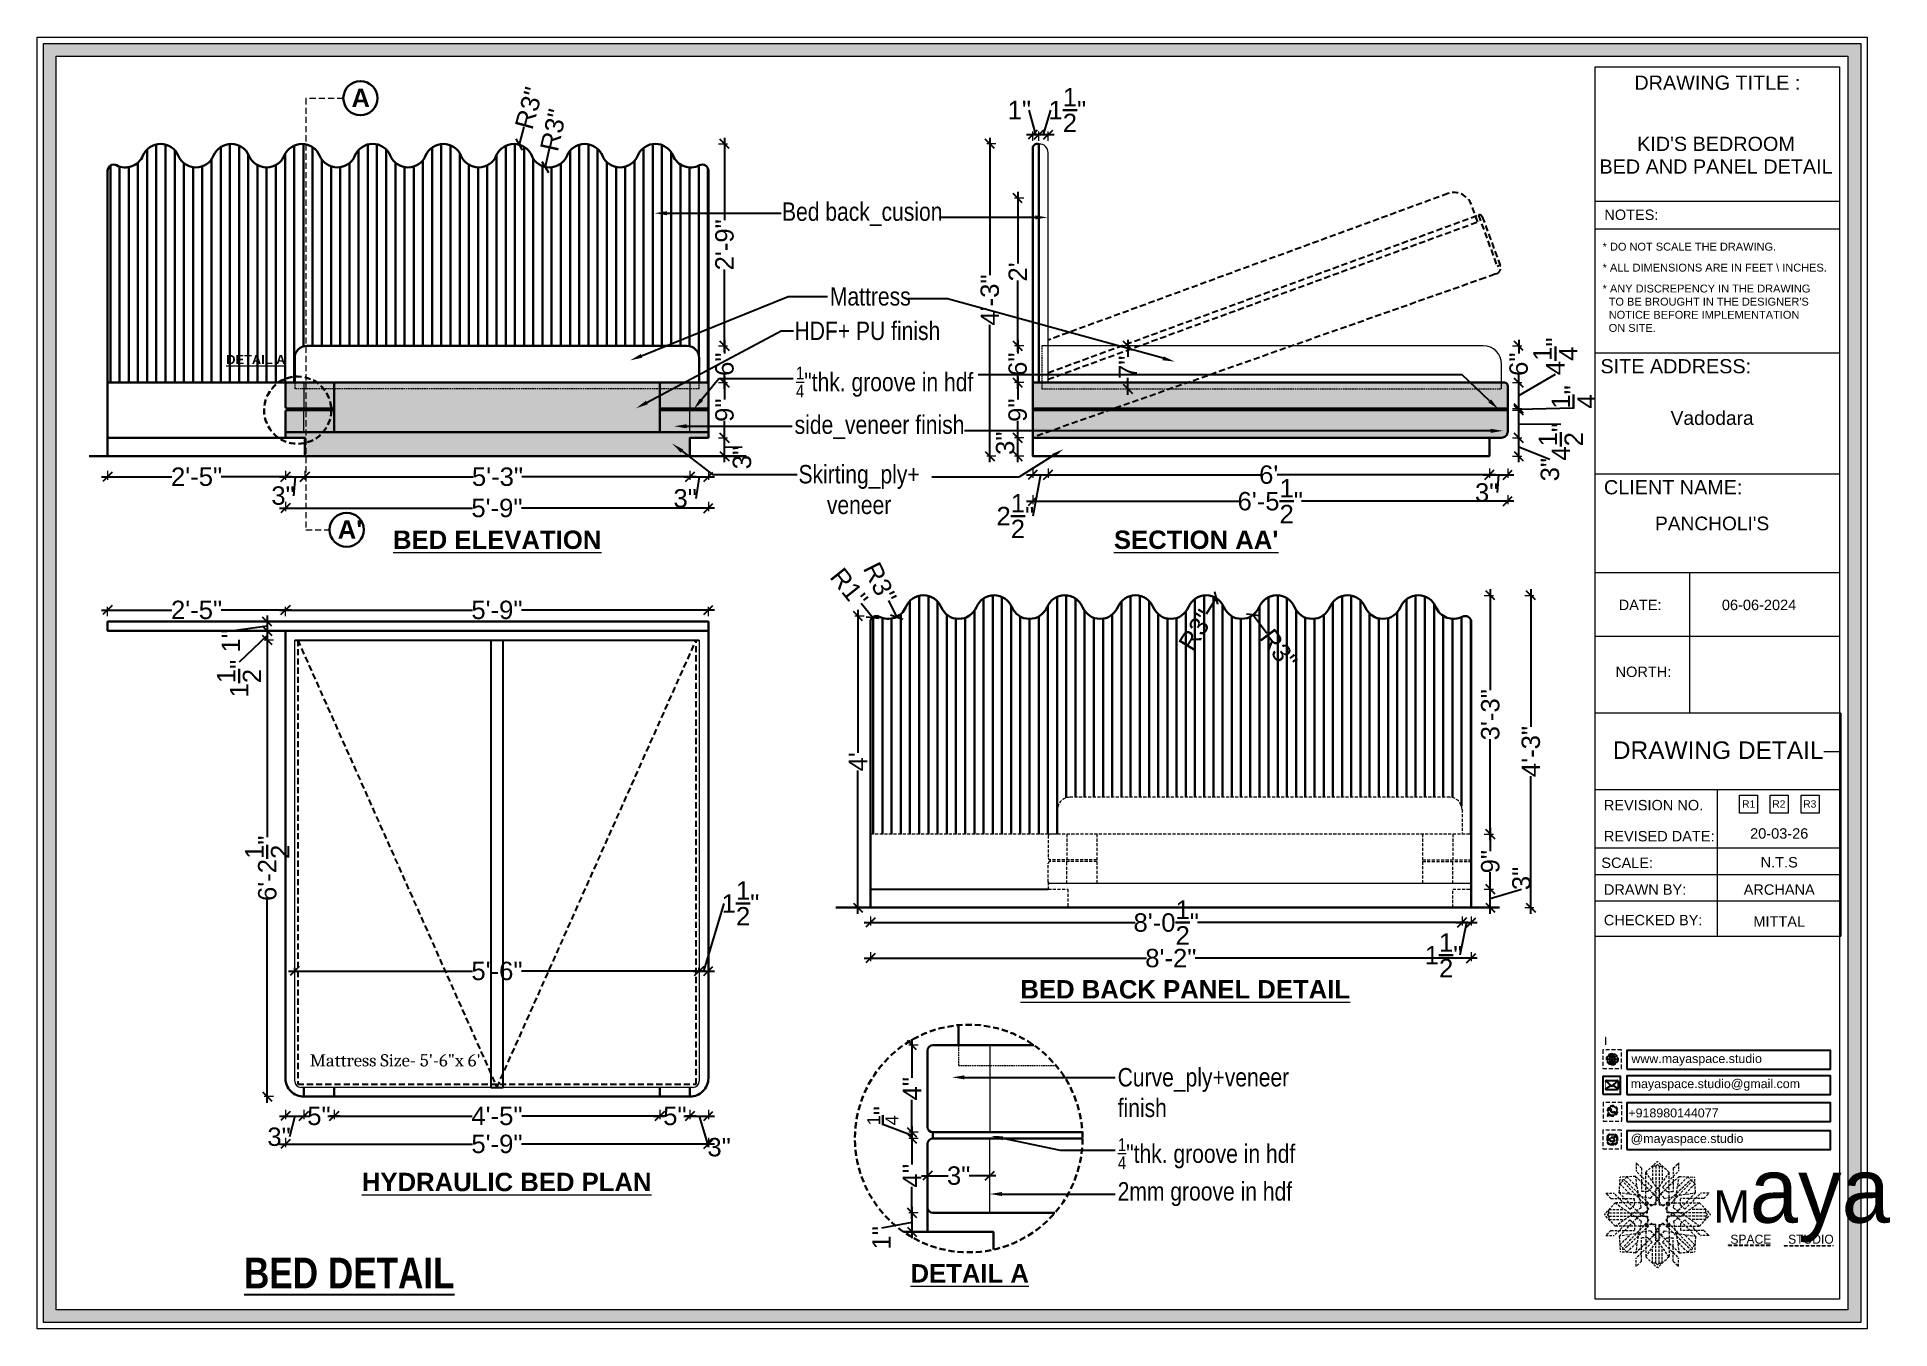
# Model space of a CAD drawing. Header units: millimetres. Extents: x 56222 to 3066687, y -650199 to -121287.
# Drawn here: x 137082.6 to 137384.9, y -182517.2 to -182306.4 of the extents above; entities that cross this region are included whole.
import ezdxf
from ezdxf import colors
from ezdxf.entities.mleader import LeaderData, LeaderLine
from ezdxf.enums import TextEntityAlignment as Align
from ezdxf.math import Vec2, Vec3

# ---------------------------------------------------------------- set-up
doc = ezdxf.new("R2010")
doc.units = ezdxf.units.MM
doc.header["$MEASUREMENT"] = 0
doc.header["$PDMODE"] = 35
for name, pattern in [('00 . GROUND FLOOR$0$DASHED', [0.75, 0.5, -0.25]), ('00-Floor Plan$0$DASHED', [0.75, 0.5, -0.25]), ('DASHEDX2', [1.5, 1, -0.5])]:
    doc.linetypes.add(name, pattern=pattern)
doc.layers.get('Defpoints').update_dxf_attribs({"color": 220})
for name, color, linetype, lineweight in [('$TD_AUDIT_GENERATED_(A0BDF17)', 32, 'Continuous', 30), ('DIM.', 250, 'Continuous', 13), ('Dimension', 10, 'DASHEDX2', 20), ('FURNITURE', 32, 'Continuous', 9), ('FURNITURE-1', 252, 'Continuous', 13), ('GROUND FLOOR', 7, 'Continuous', 9), ('Labelling', 1, 'Continuous', 25), ('NAME PLATE', 7, 'Continuous', 25), ('Text', 7, 'Continuous', 15), ('wall', 7, 'Continuous', 30), ('XX~SLAB ( BEAM )~ ( DIM )', 7, 'Continuous', 9)]:
    doc.layers.add(name, color=color, linetype=linetype, lineweight=lineweight)
doc.layers.add('AR HATCH-7', color=7, linetype='Continuous')
doc.styles.add('Arial', font='arial.ttf')
doc.styles.get("Standard").update_dxf_attribs({"font": 'arial.ttf', "height": 6})
doc.styles.add('style4', font='ARIALN.TTF')
doc.dimstyles.new('Archana', dxfattribs={"dimtxt": 3, "dimasz": 1.5, "dimexe": 0.5, "dimexo": 0.5, "dimgap": 0, "dimtad": 0, "dimzin": 0, "dimdsep": 46, "dimlunit": 4, "dimtxsty": 'Arial', "dimblk": 'OBLIQUE', "dimcen": 0, "dimdle": 1, "dimclrd": 1, "dimclre": 1, "dimclrt": 5, "dimadec": 0, "dimazin": 0, "dimtfac": 1, "dimtofl": 0, "dimtmove": 1, "dimatfit": 3, "dimfxl": 1, "dimfxlon": 1, "dimtolj": 1, "dimtzin": 0, "dimlwd": 25, "dimlwe": -1, "dimarcsym": 0})
pattern_1 = [(90, (2219.023, 454.6333), (-1.5, 0), [])]
pattern_2 = [(90, (2094.5571, 528.2943), (-1.5, 0), [])]

msp = doc.modelspace()

# ---------------------------------------------------------------- texts
at = {"color": 18, "true_color": 0x000000, "char_height": 1.4514, "attachment_point": 1}
for s, width, gutter_width, insert in [('www.mayaspace.studio', 9.74684, 8.153, (137342.722, -182472.385)), ('mayaspace.studio@gmail.com', 6.08076, 5.086, (137342.606, -182476.48)), ('+918980144077', 23.71212, 5.086, (137342.23, -182481.254)), ('@mayaspace.studio', 6.08076, 5.086, (137342.606, -182485.427))]:
    msp.add_mtext_dynamic_manual_height_columns(s, width=width, gutter_width=gutter_width, heights=[0], dxfattribs=dict(at, insert=insert))
at = {"layer": 'DIM.', "color": 1, "attachment_point": 1}
for s, width, gutter_width, insert, char_height in [('{\\fArial|b1|i0|c0|p34;A}', 81.87572, 1.128, (137133.889, -182314.873, -2.248), 3), ('{\\fArial|b1|i0|c0|p34;\\LDETAIL A}', 111.55884, 1, (137113.459, -182358.306), 1.5), ("{\\fArial|b1|i0|c0|p34;A'}", 81.87572, 1.128, (137131.65, -182385.291, -2.248), 3), ('{\\fArial|b1|i0|c0|p34;\\LBED ELEVATION}', 111.55884, 1, (137140.673, -182386.956), 3), ("{\\fArial|b1|i0|c0|p34;\\LSECTION AA'}", 111.55884, 1, (137258.299, -182386.956), 3), ('{\\fArial|b1|i0|c0|p34;\\LBED BACK PANEL DETAIL}', 111.55884, 1, (137243.039, -182460.305), 3), ('{\\fCambria Math|b0|i0|c0|p18;\\C256;Mattress Size- 5\'-6"x 6\'}', 111.55884, 1, (137127.079, -182472.392), 2), ('{\\fArial|b1|i0|c0|p34;\\LHYDRAULIC BED PLAN }', 111.55884, 1, (137135.594, -182491.741), 3), ('{\\fArial|b1|i0|c0|p34;\\LDETAIL A}', 111.55884, 1, (137225.106, -182506.65), 3)]:
    msp.add_mtext_dynamic_manual_height_columns(s, width=width, gutter_width=gutter_width, heights=[0], dxfattribs=dict(at, insert=insert, char_height=char_height))
at = {"layer": 'Labelling', "color": 251, "true_color": 0x636466, "insert": (137133.54, -182508.098), "char_height": 5, "attachment_point": 5, "style": 'style4'}
msp.add_mtext_dynamic_manual_height_columns('{\\fArial Narrow|b1|i0|c0|p34;\\LBED DETAIL}', width=79.10806, gutter_width=1, heights=[0], dxfattribs=at)
at = {"layer": 'NAME PLATE', "style": 'Arial'}
for s, height, p in [('DRAWING TITLE : ', 2.31139, (137357.207, -182315.035)), ("KID'S BEDROOM", 2.31139, (137356.526, -182325.016)), ('BED AND PANEL DETAIL', 2.31139, (137356.536, -182328.719)), ('NOTES:', 1.6983, (137342.724, -182336.281)), ('SITE ADDRESS:', 2.31139, (137349.971, -182361.299)), ('Vadodara', 2.2344, (137355.899, -182369.711)), ('CLIENT NAME:', 2.31139, (137349.55, -182381.047)), ("PANCHOLI'S", 2.2344, (137355.899, -182386.916)), ('DATE:', 1.6983, (137344.148, -182399.936)), ('06-06-2024', 1.6983, (137363.557, -182399.936)), ('NORTH:', 1.6983, (137344.69, -182410.854)), ('DRAWING DETAIL', 2.85763, (137356.888, -182424.219)), ('REVISION NO.', 1.69831, (137346.341, -182432.607)), ('REVISED DATE: ', 1.69831, (137347.594, -182437.671)), ('SCALE:', 1.6983, (137342.041, -182442.015)), ('DRAWN BY:', 1.6983, (137344.956, -182446.379)), ('ARCHANA', 1.6983, (137366.845, -182446.385)), ('CHECKED BY:', 1.69831, (137346.276, -182451.361)), ('MITTAL', 1.6983, (137366.845, -182451.587))]:
    msp.add_text(s, height=height, dxfattribs=at).set_placement(p, align=Align.CENTER)
for s, p in [('R1', (137360.802, -182432.169)), ('R2', (137365.719, -182432.169))]:
    msp.add_text(s, height=1.1972, dxfattribs=at).set_placement(p)
at = {"layer": 'NAME PLATE', "char_height": 1.28448, "width": 49.62615, "attachment_point": 1, "style": 'Arial'}
for s, insert in [('* DO NOT SCALE THE DRAWING.', (137338.03, -182339.998)), ('* ALL DIMENSIONS ARE IN FEET \\\\ INCHES.', (137338.03, -182343.414)), ("* ANY DISCREPENCY IN THE DRAWING \\P  TO BE BROUGHT IN THE DESIGNER'S\\P  NOTICE BEFORE IMPLEMENTATION \\P  ON SITE.", (137338.03, -182346.829))]:
    msp.add_mtext(s, dxfattribs=dict(at, insert=insert))
at = {"layer": 'NAME PLATE', "lineweight": 0, "attachment_point": 2, "style": 'Arial'}
for s, insert, char_height, width in [('R3', (137371.835, -182430.967), 1.1972, 2.33669), ('20-03-26', (137366.845, -182435.53), 1.6983, 14.71781), ('N.T.S', (137366.845, -182440.231), 1.6983, 3.31464)]:
    msp.add_mtext(s, dxfattribs=dict(at, insert=insert, char_height=char_height, width=width))

# ---------------------------------------------------------------- blocks, each defined once
blk = doc.blocks.new('_Oblique')
at = {"layer": 'wall', "color": 0, "lineweight": -2}
blk.add_line((-0.5, -0.5), (0.5, 0.5), dxfattribs=at)
blk = doc.blocks.new('*D962')
at = {"layer": 'Defpoints', "color": 0, "lineweight": 30, "transparency": 16777216}
for p in [(137242.6, -182371.82), (137245.05, -182371.82), (137245.05, -182374.82)]:
    blk.add_point(p, dxfattribs=at)
at = {"layer": 'FURNITURE', "color": 1, "transparency": 16777216}
for p, q in [((137243.6, -182371.82), (137242.1, -182371.82)), ((137243.6, -182374.82), (137242.1, -182374.82))]:
    blk.add_line(p, q, dxfattribs=at)
at = {"layer": 'FURNITURE', "color": 1, "lineweight": 25, "transparency": 16777216}
blk.add_line((137242.6, -182375.82), (137242.6, -182370.82), dxfattribs=at)
at = {"layer": 'FURNITURE', "color": 1, "lineweight": 25, "transparency": 16777216, "xscale": 1.5, "yscale": 1.5, "zscale": 1.5}
for p, rotation in [((137242.6, -182371.82), 90), ((137242.6, -182374.82), 270)]:
    blk.add_blockref('_Oblique', p, dxfattribs=dict(at, rotation=rotation))
at = {"layer": 'FURNITURE', "color": 5, "lineweight": 30, "transparency": 16777216, "insert": (137240.56, -182372.71), "char_height": 3, "attachment_point": 5, "rotation": 90, "style": 'Arial'}
blk.add_mtext('\\A1;3"', dxfattribs=at)
blk = doc.blocks.new('*D963')
at = {"layer": 'Defpoints', "color": 0, "lineweight": 30, "transparency": 16777216}
for p in [(137242.6, -182362.82), (137245.05, -182362.82), (137245.05, -182371.82)]:
    blk.add_point(p, dxfattribs=at)
at = {"layer": 'FURNITURE', "color": 1, "transparency": 16777216}
for p, q in [((137243.6, -182362.82), (137242.1, -182362.82)), ((137243.6, -182371.82), (137242.1, -182371.82))]:
    blk.add_line(p, q, dxfattribs=at)
at = {"layer": 'FURNITURE', "color": 1, "lineweight": 25, "transparency": 16777216}
for p, q in [((137242.6, -182361.82), (137242.6, -182365.59)), ((137242.6, -182372.82), (137242.6, -182369.04))]:
    blk.add_line(p, q, dxfattribs=at)
at = {"layer": 'FURNITURE', "color": 1, "lineweight": 25, "transparency": 16777216, "xscale": 1.5, "yscale": 1.5, "zscale": 1.5}
for p, rotation in [((137242.6, -182362.82), 90), ((137242.6, -182371.82), 270)]:
    blk.add_blockref('_Oblique', p, dxfattribs=dict(at, rotation=rotation))
at = {"layer": 'FURNITURE', "color": 5, "lineweight": 30, "transparency": 16777216, "insert": (137242.6, -182367.32), "char_height": 3, "attachment_point": 5, "rotation": 90, "style": 'Arial'}
blk.add_mtext('\\A1;9"', dxfattribs=at)
blk = doc.blocks.new('*D964')
at = {"layer": 'Defpoints', "color": 0, "lineweight": 30, "transparency": 16777216}
for p in [(137242.6, -182332.71), (137246.55, -182332.71, 0), (137246.55, -182356.82, 0)]:
    blk.add_point(p, dxfattribs=at)
at = {"layer": 'FURNITURE', "color": 1, "transparency": 16777216}
for p, q in [((137243.6, -182332.71), (137242.1, -182332.71)), ((137243.6, -182356.82), (137242.1, -182356.82))]:
    blk.add_line(p, q, dxfattribs=at)
at = {"layer": 'FURNITURE', "color": 1, "lineweight": 25, "transparency": 16777216}
for p, q in [((137242.6, -182331.71), (137242.6, -182343.36)), ((137242.6, -182357.82), (137242.6, -182346.17))]:
    blk.add_line(p, q, dxfattribs=at)
at = {"layer": 'FURNITURE', "color": 1, "lineweight": 25, "transparency": 16777216, "xscale": 1.5, "yscale": 1.5, "zscale": 1.5}
for p, rotation in [((137242.6, -182332.71), 90), ((137242.6, -182356.82), 270)]:
    blk.add_blockref('_Oblique', p, dxfattribs=dict(at, rotation=rotation))
at = {"layer": 'FURNITURE', "color": 5, "lineweight": 30, "transparency": 16777216, "insert": (137242.6, -182344.76), "char_height": 3, "attachment_point": 5, "rotation": 90, "style": 'Arial'}
blk.add_mtext("\\A1;2'", dxfattribs=at)
blk = doc.blocks.new('*D965')
at = {"layer": 'Defpoints', "color": 0, "lineweight": 30, "transparency": 16777216}
for p in [(137245.05, -182324.61), (137246.06, -182322.36), (137246.06, -182324.61)]:
    blk.add_point(p, dxfattribs=at)
at = {"layer": 'FURNITURE', "color": 1, "lineweight": 25, "transparency": 16777216}
for p, q in [((137245.55, -182322.36), (137244.45, -182318.34)), ((137244.05, -182322.36), (137247.06, -182322.36))]:
    blk.add_line(p, q, dxfattribs=at)
at = {"layer": 'FURNITURE', "color": 1, "transparency": 16777216}
for p, q in [((137245.05, -182323.36), (137245.05, -182321.86)), ((137246.06, -182323.36), (137246.06, -182321.86))]:
    blk.add_line(p, q, dxfattribs=at)
at = {"layer": 'FURNITURE', "color": 1, "lineweight": 25, "transparency": 16777216, "xscale": 1.5, "yscale": 1.5, "zscale": 1.5, "rotation": 180}
blk.add_blockref('_Oblique', (137245.05, -182322.36), dxfattribs=at)
at = {"layer": 'FURNITURE', "color": 1, "lineweight": 25, "transparency": 16777216, "xscale": 1.5, "yscale": 1.5, "zscale": 1.5}
blk.add_blockref('_Oblique', (137246.06, -182322.36), dxfattribs=at)
at = {"layer": 'FURNITURE', "color": 5, "lineweight": 30, "transparency": 16777216, "insert": (137242.87, -182318.34), "char_height": 3, "attachment_point": 5, "style": 'Arial'}
blk.add_mtext('\\A1;1"', dxfattribs=at)
blk = doc.blocks.new('*D966')
at = {"layer": 'Defpoints', "color": 0, "lineweight": 30, "transparency": 16777216}
for p in [(137247.55, -182362.82), (137319.55, -182371.82, 0), (137319.55, -182377.85)]:
    blk.add_point(p, dxfattribs=at)
at = {"layer": 'FURNITURE', "color": 1, "lineweight": 25, "transparency": 16777216}
for p, q in [((137246.55, -182377.85), (137282.16, -182377.85)), ((137320.55, -182377.85), (137284.94, -182377.85))]:
    blk.add_line(p, q, dxfattribs=at)
at = {"layer": 'FURNITURE', "color": 1, "transparency": 16777216}
for p, q in [((137247.55, -182376.85), (137247.55, -182378.35)), ((137319.55, -182376.85), (137319.55, -182378.35))]:
    blk.add_line(p, q, dxfattribs=at)
at = {"layer": 'FURNITURE', "color": 1, "lineweight": 25, "transparency": 16777216, "xscale": 1.5, "yscale": 1.5, "zscale": 1.5, "rotation": 180}
blk.add_blockref('_Oblique', (137247.55, -182377.85), dxfattribs=at)
at = {"layer": 'FURNITURE', "color": 1, "lineweight": 25, "transparency": 16777216, "xscale": 1.5, "yscale": 1.5, "zscale": 1.5}
blk.add_blockref('_Oblique', (137319.55, -182377.85), dxfattribs=at)
at = {"layer": 'FURNITURE', "color": 5, "lineweight": 30, "transparency": 16777216, "insert": (137283.55, -182377.85), "char_height": 3, "attachment_point": 5, "style": 'Arial'}
blk.add_mtext("\\A1;6'", dxfattribs=at)
blk = doc.blocks.new('*D967')
at = {"layer": 'Defpoints', "color": 0, "lineweight": 30, "transparency": 16777216}
for p in [(137245.8, -182323.86), (137238.05, -182374.82), (137245.05, -182374.82)]:
    blk.add_point(p, dxfattribs=at)
at = {"layer": 'FURNITURE', "color": 1, "transparency": 16777216}
for p, q in [((137239.05, -182323.86), (137237.55, -182323.86)), ((137239.05, -182374.82), (137237.55, -182374.82))]:
    blk.add_line(p, q, dxfattribs=at)
at = {"layer": 'FURNITURE', "color": 1, "lineweight": 25, "transparency": 16777216}
for p, q in [((137238.05, -182322.86), (137238.05, -182345.29)), ((137238.05, -182375.82), (137238.05, -182353.39))]:
    blk.add_line(p, q, dxfattribs=at)
at = {"layer": 'FURNITURE', "color": 1, "lineweight": 25, "transparency": 16777216, "xscale": 1.5, "yscale": 1.5, "zscale": 1.5}
for p, rotation in [((137238.05, -182323.86), 90), ((137238.05, -182374.82), 270)]:
    blk.add_blockref('_Oblique', p, dxfattribs=dict(at, rotation=rotation))
at = {"layer": 'FURNITURE', "color": 5, "lineweight": 30, "transparency": 16777216, "insert": (137238.05, -182349.34), "char_height": 3, "attachment_point": 5, "rotation": 90, "style": 'Arial'}
blk.add_mtext('\\A1;4\'-3"', dxfattribs=at)
blk = doc.blocks.new('*D968')
at = {"layer": 'Defpoints', "color": 0, "lineweight": 30, "transparency": 16777216}
for p in [(137260.58, -182356.82), (137260.58, -182363.82, 0), (137260.58, -182363.82)]:
    blk.add_point(p, dxfattribs=at)
at = {"layer": 'FURNITURE', "color": 1, "lineweight": 25, "transparency": 16777216}
for p, q in [((137260.58, -182355.82), (137260.58, -182358.6)), ((137260.58, -182364.82), (137260.58, -182362.03))]:
    blk.add_line(p, q, dxfattribs=at)
at = {"layer": 'FURNITURE', "color": 1, "transparency": 16777216}
for p, q in [((137260.58, -182356.82), (137261.08, -182356.82)), ((137260.58, -182363.82), (137261.08, -182363.82))]:
    blk.add_line(p, q, dxfattribs=at)
at = {"layer": 'FURNITURE', "color": 1, "lineweight": 25, "transparency": 16777216, "xscale": 1.5, "yscale": 1.5, "zscale": 1.5}
for p, rotation in [((137260.58, -182356.82), 90), ((137260.58, -182363.82), 270)]:
    blk.add_blockref('_Oblique', p, dxfattribs=dict(at, rotation=rotation))
at = {"layer": 'FURNITURE', "color": 5, "lineweight": 30, "transparency": 16777216, "insert": (137260.58, -182360.32), "char_height": 3, "attachment_point": 5, "rotation": 90, "style": 'Arial'}
blk.add_mtext('\\A1;7"', dxfattribs=at)
blk = doc.blocks.new('*D969')
at = {"layer": 'Defpoints', "color": 0, "lineweight": 30, "transparency": 16777216}
for p in [(137322.55, -182368.34), (137319.55, -182371.82), (137322.55, -182377.85)]:
    blk.add_point(p, dxfattribs=at)
at = {"layer": 'FURNITURE', "color": 1, "lineweight": 25, "transparency": 16777216}
for p, q in [((137318.55, -182377.85), (137323.55, -182377.85)), ((137321.05, -182377.85), (137320.83, -182380.76))]:
    blk.add_line(p, q, dxfattribs=at)
at = {"layer": 'FURNITURE', "color": 1, "transparency": 16777216}
for p, q in [((137319.55, -182376.85), (137319.55, -182378.35)), ((137322.55, -182376.85), (137322.55, -182378.35))]:
    blk.add_line(p, q, dxfattribs=at)
at = {"layer": 'FURNITURE', "color": 1, "lineweight": 25, "transparency": 16777216, "xscale": 1.5, "yscale": 1.5, "zscale": 1.5, "rotation": 180}
blk.add_blockref('_Oblique', (137319.55, -182377.85), dxfattribs=at)
at = {"layer": 'FURNITURE', "color": 1, "lineweight": 25, "transparency": 16777216, "xscale": 1.5, "yscale": 1.5, "zscale": 1.5}
blk.add_blockref('_Oblique', (137322.55, -182377.85), dxfattribs=at)
at = {"layer": 'FURNITURE', "color": 5, "lineweight": 30, "transparency": 16777216, "insert": (137319.11, -182380.76), "char_height": 3, "attachment_point": 5, "style": 'Arial'}
blk.add_mtext('\\A1;3"', dxfattribs=at)
blk = doc.blocks.new('*D970')
at = {"layer": 'Defpoints', "color": 0, "lineweight": 30, "transparency": 16777216}
for p in [(137245.05, -182362.82, 0), (137322.55, -182369.62), (137245.05, -182382.16)]:
    blk.add_point(p, dxfattribs=at)
at = {"layer": 'FURNITURE', "color": 1, "lineweight": 25, "transparency": 16777216}
for p, q in [((137244.05, -182382.16), (137278.71, -182382.16)), ((137323.55, -182382.16), (137288.89, -182382.16))]:
    blk.add_line(p, q, dxfattribs=at)
at = {"layer": 'FURNITURE', "color": 1, "transparency": 16777216}
for p, q in [((137245.05, -182381.16), (137245.05, -182382.66)), ((137322.55, -182381.16), (137322.55, -182382.66))]:
    blk.add_line(p, q, dxfattribs=at)
at = {"layer": 'FURNITURE', "color": 1, "lineweight": 25, "transparency": 16777216, "xscale": 1.5, "yscale": 1.5, "zscale": 1.5, "rotation": 180}
blk.add_blockref('_Oblique', (137245.05, -182382.16), dxfattribs=at)
at = {"layer": 'FURNITURE', "color": 1, "lineweight": 25, "transparency": 16777216, "xscale": 1.5, "yscale": 1.5, "zscale": 1.5}
blk.add_blockref('_Oblique', (137322.55, -182382.16), dxfattribs=at)
at = {"layer": 'FURNITURE', "color": 5, "lineweight": 30, "transparency": 16777216, "insert": (137283.8, -182382.16), "char_height": 3, "attachment_point": 5, "style": 'Arial'}
blk.add_mtext('\\A1;6\'-5{\\H1x;\\S1/2;}"', dxfattribs=at)
blk = doc.blocks.new('*D941')
at = {"layer": 'Defpoints', "color": 0, "lineweight": 30, "transparency": 16777216}
for p in [(137123.13, -182473.32), (137126.13, -182479.31, 0), (137126.13, -182482.48)]:
    blk.add_point(p, dxfattribs=at)
at = {"layer": 'FURNITURE', "color": 1, "lineweight": 25, "transparency": 16777216}
for p, q in [((137122.13, -182482.48), (137127.13, -182482.48)), ((137124.63, -182482.48), (137123.8, -182485.88))]:
    blk.add_line(p, q, dxfattribs=at)
at = {"layer": 'FURNITURE', "color": 1, "transparency": 16777216}
for p, q in [((137123.13, -182481.48), (137123.13, -182482.98)), ((137126.13, -182481.48), (137126.13, -182482.98))]:
    blk.add_line(p, q, dxfattribs=at)
at = {"layer": 'FURNITURE', "color": 1, "lineweight": 25, "transparency": 16777216, "xscale": 1.5, "yscale": 1.5, "zscale": 1.5, "rotation": 180}
blk.add_blockref('_Oblique', (137123.13, -182482.48), dxfattribs=at)
at = {"layer": 'FURNITURE', "color": 1, "lineweight": 25, "transparency": 16777216, "xscale": 1.5, "yscale": 1.5, "zscale": 1.5}
blk.add_blockref('_Oblique', (137126.13, -182482.48), dxfattribs=at)
at = {"layer": 'FURNITURE', "color": 5, "lineweight": 30, "transparency": 16777216, "insert": (137122.08, -182485.88), "char_height": 3, "attachment_point": 5, "style": 'Arial'}
blk.add_mtext('\\A1;3"', dxfattribs=at)
blk = doc.blocks.new('*D942')
at = {"layer": 'Defpoints', "color": 0, "lineweight": 30, "transparency": 16777216}
for p in [(137120.15, -182403.31), (137123.13, -182401.82), (137124.13, -182403.31)]:
    blk.add_point(p, dxfattribs=at)
at = {"layer": 'FURNITURE', "color": 1, "lineweight": 25, "transparency": 16777216}
for p, q in [((137120.15, -182400.82), (137120.15, -182404.31)), ((137120.15, -182402.56), (137114.22, -182403.36))]:
    blk.add_line(p, q, dxfattribs=at)
at = {"layer": 'FURNITURE', "color": 1, "transparency": 16777216}
for p, q in [((137121.15, -182401.82), (137119.65, -182401.82)), ((137121.15, -182403.31), (137119.65, -182403.31))]:
    blk.add_line(p, q, dxfattribs=at)
at = {"layer": 'FURNITURE', "color": 1, "lineweight": 25, "transparency": 16777216, "xscale": 1.5, "yscale": 1.5, "zscale": 1.5}
for p, rotation in [((137120.15, -182401.82), 90), ((137120.15, -182403.31), 270)]:
    blk.add_blockref('_Oblique', p, dxfattribs=dict(at, rotation=rotation))
at = {"layer": 'FURNITURE', "color": 5, "lineweight": 30, "transparency": 16777216, "insert": (137114.22, -182404.95), "char_height": 3, "attachment_point": 5, "rotation": 90, "style": 'Arial'}
blk.add_mtext('\\A1;1"', dxfattribs=at)
blk = doc.blocks.new('*D943')
at = {"layer": 'Defpoints', "color": 0, "lineweight": 30, "transparency": 16777216}
for p in [(137192.13, -182371.82), (137194.77, -182371.82), (137191.34, -182374.82)]:
    blk.add_point(p, dxfattribs=at)
at = {"layer": 'FURNITURE', "color": 1, "transparency": 16777216}
for p, q in [((137193.77, -182371.82), (137195.27, -182371.82)), ((137193.77, -182374.82), (137195.27, -182374.82))]:
    blk.add_line(p, q, dxfattribs=at)
at = {"layer": 'FURNITURE', "color": 1, "lineweight": 25, "transparency": 16777216}
for p, q in [((137194.77, -182375.82), (137194.77, -182370.82)), ((137194.77, -182373.32), (137197.62, -182373.33))]:
    blk.add_line(p, q, dxfattribs=at)
at = {"layer": 'FURNITURE', "color": 1, "lineweight": 25, "transparency": 16777216, "xscale": 1.5, "yscale": 1.5, "zscale": 1.5}
for p, rotation in [((137194.77, -182371.82), 90), ((137194.77, -182374.82), 270)]:
    blk.add_blockref('_Oblique', p, dxfattribs=dict(at, rotation=rotation))
at = {"layer": 'FURNITURE', "color": 5, "lineweight": 30, "transparency": 16777216, "insert": (137197.62, -182375.05), "char_height": 3, "attachment_point": 5, "rotation": 90, "style": 'Arial'}
blk.add_mtext('\\A1;3"', dxfattribs=at)
blk = doc.blocks.new('*D944')
at = {"layer": 'Defpoints', "color": 0, "lineweight": 30, "transparency": 16777216}
for p in [(137191.12, -182362.82), (137194.77, -182362.82), (137192.13, -182371.82)]:
    blk.add_point(p, dxfattribs=at)
at = {"layer": 'FURNITURE', "color": 1, "transparency": 16777216}
for p, q in [((137193.77, -182362.82), (137195.27, -182362.82)), ((137193.77, -182371.82), (137195.27, -182371.82))]:
    blk.add_line(p, q, dxfattribs=at)
at = {"layer": 'FURNITURE', "color": 1, "lineweight": 25, "transparency": 16777216}
for p, q in [((137194.77, -182361.82), (137194.77, -182365.59)), ((137194.77, -182372.82), (137194.77, -182369.04))]:
    blk.add_line(p, q, dxfattribs=at)
at = {"layer": 'FURNITURE', "color": 1, "lineweight": 25, "transparency": 16777216, "xscale": 1.5, "yscale": 1.5, "zscale": 1.5}
for p, rotation in [((137194.77, -182362.82), 90), ((137194.77, -182371.82), 270)]:
    blk.add_blockref('_Oblique', p, dxfattribs=dict(at, rotation=rotation))
at = {"layer": 'FURNITURE', "color": 5, "lineweight": 30, "transparency": 16777216, "insert": (137194.77, -182367.32), "char_height": 3, "attachment_point": 5, "rotation": 90, "style": 'Arial'}
blk.add_mtext('\\A1;9"', dxfattribs=at)
blk = doc.blocks.new('*D945')
at = {"layer": 'Defpoints', "color": 0, "lineweight": 30, "transparency": 16777216}
for p in [(137188.63, -182356.82), (137194.77, -182356.82), (137191.12, -182362.82)]:
    blk.add_point(p, dxfattribs=at)
at = {"layer": 'FURNITURE', "color": 1, "transparency": 16777216}
for p, q in [((137193.77, -182356.82), (137195.27, -182356.82)), ((137193.77, -182362.82), (137195.27, -182362.82))]:
    blk.add_line(p, q, dxfattribs=at)
at = {"layer": 'FURNITURE', "color": 1, "lineweight": 25, "transparency": 16777216}
for p, q in [((137194.77, -182355.82), (137194.77, -182358.08)), ((137194.77, -182363.82), (137194.77, -182361.55))]:
    blk.add_line(p, q, dxfattribs=at)
at = {"layer": 'FURNITURE', "color": 1, "lineweight": 25, "transparency": 16777216, "xscale": 1.5, "yscale": 1.5, "zscale": 1.5}
for p, rotation in [((137194.77, -182356.82), 90), ((137194.77, -182362.82), 270)]:
    blk.add_blockref('_Oblique', p, dxfattribs=dict(at, rotation=rotation))
at = {"layer": 'FURNITURE', "color": 5, "lineweight": 30, "transparency": 16777216, "insert": (137194.77, -182359.82), "char_height": 3, "attachment_point": 5, "rotation": 90, "style": 'Arial'}
blk.add_mtext('\\A1;6"', dxfattribs=at)
blk = doc.blocks.new('*D946')
at = {"layer": 'Defpoints', "color": 0, "lineweight": 30, "transparency": 16777216}
for p in [(137183.48, -182323.86), (137194.77, -182323.86), (137186.8, -182356.82)]:
    blk.add_point(p, dxfattribs=at)
at = {"layer": 'FURNITURE', "color": 1, "transparency": 16777216}
for p, q in [((137193.77, -182323.86), (137195.27, -182323.86)), ((137193.77, -182356.82), (137195.27, -182356.82))]:
    blk.add_line(p, q, dxfattribs=at)
at = {"layer": 'FURNITURE', "color": 1, "lineweight": 25, "transparency": 16777216}
for p, q in [((137194.77, -182322.86), (137194.77, -182336.32)), ((137194.77, -182357.82), (137194.77, -182344.35))]:
    blk.add_line(p, q, dxfattribs=at)
at = {"layer": 'FURNITURE', "color": 1, "lineweight": 25, "transparency": 16777216, "xscale": 1.5, "yscale": 1.5, "zscale": 1.5}
for p, rotation in [((137194.77, -182323.86), 90), ((137194.77, -182356.82), 270)]:
    blk.add_blockref('_Oblique', p, dxfattribs=dict(at, rotation=rotation))
at = {"layer": 'FURNITURE', "color": 5, "lineweight": 30, "transparency": 16777216, "insert": (137194.77, -182340.34), "char_height": 3, "attachment_point": 5, "rotation": 90, "style": 'Arial'}
blk.add_mtext('\\A1;2\'-9"', dxfattribs=at)
blk = doc.blocks.new('*D947')
at = {"layer": 'Defpoints', "color": 0, "lineweight": 30, "transparency": 16777216}
for p in [(137246.55, -182356.82, 0), (137242.6, -182362.82), (137246.55, -182362.82)]:
    blk.add_point(p, dxfattribs=at)
at = {"layer": 'FURNITURE', "color": 1, "transparency": 16777216}
for p, q in [((137243.6, -182356.82), (137242.1, -182356.82)), ((137243.6, -182362.82), (137242.1, -182362.82))]:
    blk.add_line(p, q, dxfattribs=at)
at = {"layer": 'FURNITURE', "color": 1, "lineweight": 25, "transparency": 16777216}
for p, q in [((137242.6, -182355.82), (137242.6, -182358.08)), ((137242.6, -182363.82), (137242.6, -182361.55))]:
    blk.add_line(p, q, dxfattribs=at)
at = {"layer": 'FURNITURE', "color": 1, "lineweight": 25, "transparency": 16777216, "xscale": 1.5, "yscale": 1.5, "zscale": 1.5}
for p, rotation in [((137242.6, -182356.82), 90), ((137242.6, -182362.82), 270)]:
    blk.add_blockref('_Oblique', p, dxfattribs=dict(at, rotation=rotation))
at = {"layer": 'FURNITURE', "color": 5, "lineweight": 30, "transparency": 16777216, "insert": (137242.6, -182359.82), "char_height": 3, "attachment_point": 5, "rotation": 90, "style": 'Arial'}
blk.add_mtext('\\A1;6"', dxfattribs=at)
blk = doc.blocks.new('*D948')
at = {"layer": 'Defpoints', "color": 0, "lineweight": 30, "transparency": 16777216}
for p in [(137161.24, -182323.97), (137160.42, -182326.98)]:
    blk.add_point(p, dxfattribs=at)
at = {"layer": 'FURNITURE', "color": 1, "lineweight": 25, "transparency": 16777216}
blk.add_line((137162.03, -182321.08), (137161.24, -182323.97), dxfattribs=at)
at = {"layer": 'FURNITURE', "color": 1, "lineweight": 25, "transparency": 16777216, "xscale": 1.5, "yscale": 1.5, "zscale": 1.5, "rotation": 254.6734965967077}
blk.add_blockref('_Oblique', (137161.24, -182323.97), dxfattribs=at)
at = {"layer": 'FURNITURE', "color": 5, "lineweight": 30, "transparency": 16777216, "insert": (137162.87, -182318.03), "char_height": 3, "attachment_point": 5, "rotation": 74.6735, "style": 'Arial'}
blk.add_mtext('\\A1;R3"', dxfattribs=at)
blk = doc.blocks.new('*D949')
at = {"layer": 'Defpoints', "color": 0, "lineweight": 30, "transparency": 16777216}
for p in [(137166.18, -182324.58), (137165.5, -182327.63)]:
    blk.add_point(p, dxfattribs=at)
at = {"layer": 'FURNITURE', "color": 1, "lineweight": 25, "transparency": 16777216}
blk.add_line((137166.15, -182324.7), (137165.5, -182327.63), dxfattribs=at)
at = {"layer": 'FURNITURE', "color": 1, "lineweight": 25, "transparency": 16777216, "xscale": 1.5, "yscale": 1.5, "zscale": 1.5, "rotation": 257.3179407238556}
blk.add_blockref('_Oblique', (137165.5, -182327.63), dxfattribs=at)
at = {"layer": 'FURNITURE', "color": 5, "lineweight": 30, "transparency": 16777216, "insert": (137166.85, -182321.62), "char_height": 3, "attachment_point": 5, "rotation": 77.3179, "style": 'Arial'}
blk.add_mtext('\\A1;R3"', dxfattribs=at)
blk = doc.blocks.new('*D950')
at = {"layer": 'Defpoints', "color": 0, "lineweight": 30, "transparency": 16777216}
for p in [(137321.4, -182371.82), (137324.34, -182371.82), (137321.44, -182374.82)]:
    blk.add_point(p, dxfattribs=at)
at = {"layer": 'FURNITURE', "color": 1, "transparency": 16777216}
for p, q in [((137323.34, -182371.82), (137324.84, -182371.82)), ((137323.34, -182374.82), (137324.84, -182374.82))]:
    blk.add_line(p, q, dxfattribs=at)
at = {"layer": 'FURNITURE', "color": 1, "lineweight": 25, "transparency": 16777216}
for p, q in [((137324.34, -182375.82), (137324.34, -182370.82)), ((137324.34, -182373.32), (137329.44, -182375.3))]:
    blk.add_line(p, q, dxfattribs=at)
at = {"layer": 'FURNITURE', "color": 1, "lineweight": 25, "transparency": 16777216, "xscale": 1.5, "yscale": 1.5, "zscale": 1.5}
for p, rotation in [((137324.34, -182371.82), 90), ((137324.34, -182374.82), 270)]:
    blk.add_blockref('_Oblique', p, dxfattribs=dict(at, rotation=rotation))
at = {"layer": 'FURNITURE', "color": 5, "lineweight": 30, "transparency": 16777216, "insert": (137329.44, -182377.02), "char_height": 3, "attachment_point": 5, "rotation": 90, "style": 'Arial'}
blk.add_mtext('\\A1;3"', dxfattribs=at)
blk = doc.blocks.new('*D951')
at = {"layer": 'Defpoints', "color": 0, "lineweight": 30, "transparency": 16777216}
for p in [(137320.4, -182367.32), (137324.34, -182367.32), (137320.4, -182371.82)]:
    blk.add_point(p, dxfattribs=at)
at = {"layer": 'FURNITURE', "color": 1, "transparency": 16777216}
for p, q in [((137323.34, -182367.32), (137324.84, -182367.32)), ((137323.34, -182371.82), (137324.84, -182371.82))]:
    blk.add_line(p, q, dxfattribs=at)
at = {"layer": 'FURNITURE', "color": 1, "lineweight": 25, "transparency": 16777216}
for p, q in [((137324.34, -182372.82), (137324.34, -182366.32)), ((137324.34, -182369.57), (137331.21, -182369.6))]:
    blk.add_line(p, q, dxfattribs=at)
at = {"layer": 'FURNITURE', "color": 1, "lineweight": 25, "transparency": 16777216, "xscale": 1.5, "yscale": 1.5, "zscale": 1.5}
for p, rotation in [((137324.34, -182367.32), 90), ((137324.34, -182371.82), 270)]:
    blk.add_blockref('_Oblique', p, dxfattribs=dict(at, rotation=rotation))
at = {"layer": 'FURNITURE', "color": 5, "lineweight": 30, "transparency": 16777216, "insert": (137331.21, -182372.48), "char_height": 3, "attachment_point": 5, "rotation": 90, "style": 'Arial'}
blk.add_mtext('\\A1;4{\\H1x;\\S1/2;}"', dxfattribs=at)
blk = doc.blocks.new('*D952')
at = {"layer": 'Defpoints', "color": 0, "lineweight": 30, "transparency": 16777216}
for p in [(137321.87, -182367.02), (137321.87, -182367.32), (137324.34, -182367.02)]:
    blk.add_point(p, dxfattribs=at)
at = {"layer": 'FURNITURE', "color": 1, "transparency": 16777216}
for p, q in [((137323.34, -182367.02), (137324.84, -182367.02)), ((137323.34, -182367.32), (137324.84, -182367.32))]:
    blk.add_line(p, q, dxfattribs=at)
at = {"layer": 'FURNITURE', "color": 1, "lineweight": 25, "transparency": 16777216}
for p, q in [((137324.34, -182368.32), (137324.34, -182366.02)), ((137324.34, -182367.17), (137333.3, -182366.94))]:
    blk.add_line(p, q, dxfattribs=at)
at = {"layer": 'FURNITURE', "color": 1, "lineweight": 25, "transparency": 16777216, "xscale": 1.5, "yscale": 1.5, "zscale": 1.5}
for p, rotation in [((137324.34, -182367.02), 90), ((137324.34, -182367.32), 270)]:
    blk.add_blockref('_Oblique', p, dxfattribs=dict(at, rotation=rotation))
at = {"layer": 'FURNITURE', "color": 5, "lineweight": 30, "transparency": 16777216, "insert": (137333.3, -182365.16), "char_height": 3, "attachment_point": 5, "rotation": 90, "style": 'Arial'}
blk.add_mtext('\\A1;{\\H1x;\\S1/4;}"', dxfattribs=at)
blk = doc.blocks.new('*D953')
at = {"layer": 'Defpoints', "color": 0, "lineweight": 30, "transparency": 16777216}
for p in [(137321.87, -182362.82), (137324.34, -182362.82), (137321.87, -182367.02)]:
    blk.add_point(p, dxfattribs=at)
at = {"layer": 'FURNITURE', "color": 1, "lineweight": 25, "transparency": 16777216}
for p, q in [((137324.34, -182364.92), (137330.32, -182361.46)), ((137324.34, -182368.02), (137324.34, -182361.82))]:
    blk.add_line(p, q, dxfattribs=at)
at = {"layer": 'FURNITURE', "color": 1, "transparency": 16777216}
for p, q in [((137323.34, -182362.82), (137324.84, -182362.82)), ((137323.34, -182367.02), (137324.84, -182367.02))]:
    blk.add_line(p, q, dxfattribs=at)
at = {"layer": 'FURNITURE', "color": 1, "lineweight": 25, "transparency": 16777216, "xscale": 1.5, "yscale": 1.5, "zscale": 1.5}
for p, rotation in [((137324.34, -182362.82), 90), ((137324.34, -182367.02), 270)]:
    blk.add_blockref('_Oblique', p, dxfattribs=dict(at, rotation=rotation))
at = {"layer": 'FURNITURE', "color": 5, "lineweight": 30, "transparency": 16777216, "insert": (137330.32, -182358.53), "char_height": 3, "attachment_point": 5, "rotation": 90, "style": 'Arial'}
blk.add_mtext('\\A1;4{\\H1x;\\S1/4;}"', dxfattribs=at)
blk = doc.blocks.new('*D954')
at = {"layer": 'Defpoints', "color": 0, "lineweight": 30, "transparency": 16777216}
for p in [(137316.69, -182356.82), (137324.34, -182356.82), (137321.55, -182362.82)]:
    blk.add_point(p, dxfattribs=at)
at = {"layer": 'FURNITURE', "color": 1, "transparency": 16777216}
for p, q in [((137323.34, -182356.82), (137324.84, -182356.82)), ((137323.34, -182362.82), (137324.84, -182362.82))]:
    blk.add_line(p, q, dxfattribs=at)
at = {"layer": 'FURNITURE', "color": 1, "lineweight": 25, "transparency": 16777216}
for p, q in [((137324.34, -182355.82), (137324.34, -182358.08)), ((137324.34, -182363.82), (137324.34, -182361.55))]:
    blk.add_line(p, q, dxfattribs=at)
at = {"layer": 'FURNITURE', "color": 1, "lineweight": 25, "transparency": 16777216, "xscale": 1.5, "yscale": 1.5, "zscale": 1.5}
for p, rotation in [((137324.34, -182356.82), 90), ((137324.34, -182362.82), 270)]:
    blk.add_blockref('_Oblique', p, dxfattribs=dict(at, rotation=rotation))
at = {"layer": 'FURNITURE', "color": 5, "lineweight": 30, "transparency": 16777216, "insert": (137324.34, -182359.82), "char_height": 3, "attachment_point": 5, "rotation": 90, "style": 'Arial'}
blk.add_mtext('\\A1;6"', dxfattribs=at)
blk = doc.blocks.new('*D955')
at = {"layer": 'Defpoints', "color": 0, "lineweight": 30, "transparency": 16777216}
for p in [(137316.59, -182445.48), (137319.71, -182445.48), (137316.59, -182448.48)]:
    blk.add_point(p, dxfattribs=at)
at = {"layer": 'FURNITURE', "color": 1, "transparency": 16777216}
for p, q in [((137318.71, -182445.48), (137320.21, -182445.48)), ((137318.71, -182448.48), (137320.21, -182448.48))]:
    blk.add_line(p, q, dxfattribs=at)
at = {"layer": 'FURNITURE', "color": 1, "lineweight": 25, "transparency": 16777216}
for p, q in [((137319.71, -182449.48), (137319.71, -182444.48)), ((137319.71, -182446.98), (137324.8, -182445.45))]:
    blk.add_line(p, q, dxfattribs=at)
at = {"layer": 'FURNITURE', "color": 1, "lineweight": 25, "transparency": 16777216, "xscale": 1.5, "yscale": 1.5, "zscale": 1.5}
for p, rotation in [((137319.71, -182445.48), 90), ((137319.71, -182448.48), 270)]:
    blk.add_blockref('_Oblique', p, dxfattribs=dict(at, rotation=rotation))
at = {"layer": 'FURNITURE', "color": 5, "lineweight": 30, "transparency": 16777216, "insert": (137324.8, -182443.72), "char_height": 3, "attachment_point": 5, "rotation": 90, "style": 'Arial'}
blk.add_mtext('\\A1;3"', dxfattribs=at)
blk = doc.blocks.new('*D956')
at = {"layer": 'Defpoints', "color": 0, "lineweight": 30, "transparency": 16777216}
for p in [(137315.09, -182436.48), (137319.71, -182436.48), (137316.59, -182445.48)]:
    blk.add_point(p, dxfattribs=at)
at = {"layer": 'FURNITURE', "color": 1, "transparency": 16777216}
for p, q in [((137318.71, -182436.48), (137320.21, -182436.48)), ((137318.71, -182445.48), (137320.21, -182445.48))]:
    blk.add_line(p, q, dxfattribs=at)
at = {"layer": 'FURNITURE', "color": 1, "lineweight": 25, "transparency": 16777216}
for p, q in [((137319.71, -182435.48), (137319.71, -182439.25)), ((137319.71, -182446.48), (137319.71, -182442.7))]:
    blk.add_line(p, q, dxfattribs=at)
at = {"layer": 'FURNITURE', "color": 1, "lineweight": 25, "transparency": 16777216, "xscale": 1.5, "yscale": 1.5, "zscale": 1.5}
for p, rotation in [((137319.71, -182436.48), 90), ((137319.71, -182445.48), 270)]:
    blk.add_blockref('_Oblique', p, dxfattribs=dict(at, rotation=rotation))
at = {"layer": 'FURNITURE', "color": 5, "lineweight": 30, "transparency": 16777216, "insert": (137319.71, -182440.98), "char_height": 3, "attachment_point": 5, "rotation": 90, "style": 'Arial'}
blk.add_mtext('\\A1;9"', dxfattribs=at)
blk = doc.blocks.new('*D957')
at = {"layer": 'Defpoints', "color": 0, "lineweight": 30, "transparency": 16777216}
for p in [(137307.64, -182397.53), (137319.71, -182397.53), (137315.09, -182436.48)]:
    blk.add_point(p, dxfattribs=at)
at = {"layer": 'FURNITURE', "color": 1, "transparency": 16777216}
for p, q in [((137318.71, -182397.53), (137320.21, -182397.53)), ((137318.71, -182436.48), (137320.21, -182436.48))]:
    blk.add_line(p, q, dxfattribs=at)
at = {"layer": 'FURNITURE', "color": 1, "lineweight": 25, "transparency": 16777216}
for p, q in [((137319.71, -182396.53), (137319.71, -182413.02)), ((137319.71, -182437.48), (137319.71, -182420.99))]:
    blk.add_line(p, q, dxfattribs=at)
at = {"layer": 'FURNITURE', "color": 1, "lineweight": 25, "transparency": 16777216, "xscale": 1.5, "yscale": 1.5, "zscale": 1.5}
for p, rotation in [((137319.71, -182397.53), 90), ((137319.71, -182436.48), 270)]:
    blk.add_blockref('_Oblique', p, dxfattribs=dict(at, rotation=rotation))
at = {"layer": 'FURNITURE', "color": 5, "lineweight": 30, "transparency": 16777216, "insert": (137319.71, -182417.01), "char_height": 3, "attachment_point": 5, "rotation": 90, "style": 'Arial'}
blk.add_mtext('\\A1;3\'-3"', dxfattribs=at)
blk = doc.blocks.new('*D958')
at = {"layer": 'Defpoints', "color": 0, "lineweight": 30, "transparency": 16777216}
for p in [(137218.57, -182448.48), (137315.09, -182450.1), (137315.09, -182450.91)]:
    blk.add_point(p, dxfattribs=at)
at = {"layer": 'FURNITURE', "color": 1, "lineweight": 25, "transparency": 16777216}
for p, q in [((137217.57, -182450.91), (137261.75, -182450.91)), ((137316.09, -182450.91), (137271.92, -182450.91))]:
    blk.add_line(p, q, dxfattribs=at)
at = {"layer": 'FURNITURE', "color": 1, "transparency": 16777216}
for p, q in [((137218.57, -182449.91), (137218.57, -182451.41)), ((137315.09, -182450.6), (137315.09, -182451.41))]:
    blk.add_line(p, q, dxfattribs=at)
at = {"layer": 'FURNITURE', "color": 1, "lineweight": 25, "transparency": 16777216, "xscale": 1.5, "yscale": 1.5, "zscale": 1.5, "rotation": 180}
blk.add_blockref('_Oblique', (137218.57, -182450.91), dxfattribs=at)
at = {"layer": 'FURNITURE', "color": 1, "lineweight": 25, "transparency": 16777216, "xscale": 1.5, "yscale": 1.5, "zscale": 1.5}
blk.add_blockref('_Oblique', (137315.09, -182450.91), dxfattribs=at)
at = {"layer": 'FURNITURE', "color": 5, "lineweight": 30, "transparency": 16777216, "insert": (137266.83, -182450.91), "char_height": 3, "attachment_point": 5, "style": 'Arial'}
blk.add_mtext('\\A1;8\'-0{\\H1x;\\S1/2;}"', dxfattribs=at)
blk = doc.blocks.new('*D959')
at = {"layer": 'Defpoints', "color": 0, "lineweight": 30, "transparency": 16777216}
for p in [(137273.35, -182400.64), (137274.99, -182397.99)]:
    blk.add_point(p, dxfattribs=at)
at = {"layer": 'FURNITURE', "color": 1, "lineweight": 25, "transparency": 16777216}
blk.add_line((137273.41, -182400.54), (137274.99, -182397.99), dxfattribs=at)
at = {"layer": 'FURNITURE', "color": 1, "lineweight": 25, "transparency": 16777216, "xscale": 1.5, "yscale": 1.5, "zscale": 1.5, "rotation": 58.27272177033567}
blk.add_blockref('_Oblique', (137274.99, -182397.99), dxfattribs=at)
at = {"layer": 'FURNITURE', "color": 5, "lineweight": 30, "transparency": 16777216, "insert": (137271.75, -182403.23), "char_height": 3, "attachment_point": 5, "rotation": 58.2727, "style": 'Arial'}
blk.add_mtext('\\A1;R3"', dxfattribs=at)
blk = doc.blocks.new('*D960')
at = {"layer": 'Defpoints', "color": 0, "lineweight": 30, "transparency": 16777216}
for p in [(137279.11, -182398.24), (137280.99, -182400.74)]:
    blk.add_point(p, dxfattribs=at)
at = {"layer": 'FURNITURE', "color": 1, "lineweight": 25, "transparency": 16777216}
blk.add_line((137283.27, -182403.77), (137280.99, -182400.74), dxfattribs=at)
at = {"layer": 'FURNITURE', "color": 1, "lineweight": 25, "transparency": 16777216, "xscale": 1.5, "yscale": 1.5, "zscale": 1.5, "rotation": 126.9147241204711}
blk.add_blockref('_Oblique', (137280.99, -182400.74), dxfattribs=at)
at = {"layer": 'FURNITURE', "color": 5, "lineweight": 30, "transparency": 16777216, "insert": (137285.17, -182406.3), "char_height": 3, "attachment_point": 5, "rotation": 306.9147, "style": 'Arial'}
blk.add_mtext('\\A1;R3"', dxfattribs=at)
blk = doc.blocks.new('*D961')
at = {"layer": 'Defpoints', "color": 0, "lineweight": 30, "transparency": 16777216}
for p in [(137315.09, -182435.16), (137316.59, -182435.16), (137316.59, -182450.91)]:
    blk.add_point(p, dxfattribs=at)
at = {"layer": 'FURNITURE', "color": 1, "lineweight": 25, "transparency": 16777216}
for p, q in [((137314.09, -182450.91), (137317.59, -182450.91)), ((137315.84, -182450.91), (137314.75, -182456.25))]:
    blk.add_line(p, q, dxfattribs=at)
at = {"layer": 'FURNITURE', "color": 1, "transparency": 16777216}
for p, q in [((137315.09, -182449.91), (137315.09, -182451.41)), ((137316.59, -182449.91), (137316.59, -182451.41))]:
    blk.add_line(p, q, dxfattribs=at)
at = {"layer": 'FURNITURE', "color": 1, "lineweight": 25, "transparency": 16777216, "xscale": 1.5, "yscale": 1.5, "zscale": 1.5, "rotation": 180}
blk.add_blockref('_Oblique', (137315.09, -182450.91), dxfattribs=at)
at = {"layer": 'FURNITURE', "color": 1, "lineweight": 25, "transparency": 16777216, "xscale": 1.5, "yscale": 1.5, "zscale": 1.5}
blk.add_blockref('_Oblique', (137316.59, -182450.91), dxfattribs=at)
at = {"layer": 'FURNITURE', "color": 5, "lineweight": 30, "transparency": 16777216, "insert": (137312.08, -182456.25), "char_height": 3, "attachment_point": 5, "style": 'Arial'}
blk.add_mtext('\\A1;1{\\H1x;\\S1/2;}"', dxfattribs=at)
blk = doc.blocks.new('FSFSF')
at = {"color": 42, "lineweight": 5, "true_color": 0xe0ac11}
for p, q in [((28600.03, 143.51), (28600.03, 140.16)), ((28602.15, 141.41), (28600.03, 143.51)), ((28603.86, 139.69), (28608.58, 144.08)), ((28607.9, 142.22), (28608.58, 142.85)), ((28613.31, 139.69), (28608.58, 144.08)), ((28609.27, 142.22), (28608.59, 142.85)), ((28615.02, 141.41), (28617.14, 143.51)), ((28617.14, 143.51), (28617.14, 140.16)), ((28593.19, 131.45), (28593.54, 137.71)), ((28593.39, 135), (28594.56, 136.12)), ((28593.39, 135), (28597.6, 130.78)), ((28599.8, 138.06), (28593.54, 137.71)), ((28595.12, 136.69), (28594.53, 136.69)), ((28594.56, 136.12), (28594.56, 136.71)), ((28605.17, 124.98), (28594.56, 136.12)), ((28596.24, 137.86), (28595.12, 136.69)), ((28606.27, 126.08), (28595.12, 136.69)), ((28596.24, 137.86), (28600.47, 133.65)), ((28601.03, 130), (28599.8, 138.06)), ((28599.8, 138.05), (28608.58, 129.56)), ((28606.47, 133.76), (28600.03, 140.16)), ((28602.15, 141.41), (28602.15, 131.95)), ((28603.86, 126.58), (28603.86, 139.69)), ((28603.86, 139.69), (28608.58, 133.02)), ((28607.9, 142.22), (28606.58, 142.22)), ((28606.58, 142.22), (28606.58, 135.84)), ((28607.9, 142.22), (28607.9, 126.58)), ((28613.31, 139.69), (28608.59, 133.02)), ((28617.37, 138.05), (28608.59, 129.56)), ((28609.27, 142.22), (28609.27, 126.58)), ((28609.27, 142.22), (28610.59, 142.22)), ((28610.59, 142.22), (28610.59, 135.84)), ((28610.7, 133.76), (28617.14, 140.16)), ((28610.9, 126.08), (28622.05, 136.69)), ((28612.02, 124.98), (28622.62, 136.12)), ((28613.31, 126.58), (28613.31, 139.69)), ((28615.02, 141.41), (28615.02, 131.95)), ((28616.14, 130), (28617.37, 138.06)), ((28620.93, 137.86), (28616.7, 133.65)), ((28617.37, 138.06), (28623.63, 137.71)), ((28623.8, 135), (28619.59, 130.78)), ((28620.93, 137.86), (28622.05, 136.69)), ((28622.05, 136.69), (28622.64, 136.69)), ((28622.62, 136.12), (28622.62, 136.71)), ((28623.8, 135), (28622.62, 136.12)), ((28624, 131.45), (28623.65, 137.71)), ((28591.56, 127.39), (28587.17, 122.66)), ((28587.73, 131.22), (28591.08, 131.22)), ((28589.84, 129.1), (28587.73, 131.22)), ((28589.84, 129.1), (28599.29, 129.1)), ((28597.49, 124.78), (28591.08, 131.22)), ((28604.66, 127.39), (28591.56, 127.39)), ((28591.56, 127.39), (28598.23, 122.67)), ((28593.19, 131.45), (28601.69, 122.67)), ((28601.25, 130.22), (28593.19, 131.45)), ((28599.29, 126.5), (28599.29, 129.1)), ((28605.86, 129.18), (28601.03, 130)), ((28602.07, 125.39), (28601.25, 130.22)), ((28604.75, 131.95), (28602.15, 131.95)), ((28603.68, 126.54), (28603.68, 127.39)), ((28604.71, 127.57), (28603.86, 127.57)), ((28604.66, 123.35), (28604.66, 127.39)), ((28604.7, 126.58), (28604.71, 127.57)), ((28606.47, 133.76), (28604.75, 131.95)), ((28605.86, 129.18), (28608.58, 133.02)), ((28606.27, 126.08), (28608.58, 128.27)), ((28607.9, 128.92), (28608.58, 129.56)), ((28607.9, 128.92), (28608.58, 128.27)), ((28611.31, 129.18), (28608.59, 133.02)), ((28609.27, 128.92), (28608.59, 129.56)), ((28609.27, 128.92), (28608.59, 128.27)), ((28610.9, 126.08), (28608.59, 128.27)), ((28610.7, 133.76), (28612.42, 131.95)), ((28611.31, 129.18), (28616.14, 130)), ((28612.42, 131.95), (28615.02, 131.95)), ((28612.46, 126.58), (28612.46, 127.57)), ((28612.46, 127.57), (28613.31, 127.57)), ((28612.52, 123.35), (28612.52, 127.39)), ((28612.52, 127.39), (28625.63, 127.39)), ((28613.51, 126.54), (28613.51, 127.39)), ((28615.12, 125.39), (28615.94, 130.22)), ((28623.99, 131.45), (28615.5, 122.67)), ((28615.94, 130.22), (28624, 131.45)), ((28627.34, 129.1), (28617.89, 129.1)), ((28617.89, 126.5), (28617.89, 129.1)), ((28625.63, 127.39), (28618.96, 122.67)), ((28619.7, 124.78), (28626.1, 131.22)), ((28625.63, 127.39), (28630.02, 122.66)), ((28629.45, 131.22), (28626.1, 131.22)), ((28627.34, 129.1), (28629.45, 131.22)), ((28591.56, 117.94), (28587.17, 122.66)), ((28589.03, 123.35), (28588.4, 122.67)), ((28589.03, 121.98), (28588.4, 122.65)), ((28589.03, 123.35), (28589.03, 124.67)), ((28589.03, 124.67), (28595.4, 124.67)), ((28589.03, 123.35), (28604.66, 123.35)), ((28589.03, 121.98), (28604.66, 121.98)), ((28589.03, 121.98), (28589.03, 120.66)), ((28589.03, 120.66), (28595.4, 120.66)), ((28597.49, 120.54), (28591.08, 114.11)), ((28591.56, 117.94), (28598.23, 122.65)), ((28593.19, 113.88), (28601.69, 122.65)), ((28605.17, 120.35), (28594.56, 109.2)), ((28597.49, 124.78), (28599.29, 126.5)), ((28597.49, 120.54), (28599.29, 118.83)), ((28602.07, 125.39), (28598.23, 122.67)), ((28602.07, 119.94), (28598.23, 122.65)), ((28602.07, 119.94), (28601.25, 115.1)), ((28602.33, 123.35), (28601.69, 122.67)), ((28602.33, 121.98), (28601.69, 122.65)), ((28602.33, 123.35), (28602.97, 122.67)), ((28602.33, 121.98), (28602.97, 122.65)), ((28605.17, 124.98), (28602.97, 122.67)), ((28605.17, 120.35), (28602.97, 122.65)), ((28604.66, 126.54), (28603.68, 126.54)), ((28607.9, 126.58), (28603.86, 126.58)), ((28604.66, 121.98), (28604.66, 117.94)), ((28609.27, 126.58), (28613.31, 126.58)), ((28612.02, 124.98), (28614.21, 122.67)), ((28612.02, 120.35), (28614.21, 122.65)), ((28612.02, 120.35), (28622.62, 109.2)), ((28612.52, 126.54), (28613.51, 126.54)), ((28628.16, 123.35), (28612.52, 123.35)), ((28612.52, 121.98), (28612.52, 117.94)), ((28628.16, 121.98), (28612.52, 121.98)), ((28614.85, 123.35), (28614.21, 122.67)), ((28614.85, 121.98), (28614.21, 122.65)), ((28614.85, 123.35), (28615.5, 122.67)), ((28614.85, 121.98), (28615.5, 122.65)), ((28615.12, 125.39), (28618.96, 122.67)), ((28615.12, 119.94), (28618.96, 122.65)), ((28615.12, 119.94), (28615.94, 115.1)), ((28623.99, 113.88), (28615.5, 122.65)), ((28619.7, 124.78), (28617.89, 126.5)), ((28619.7, 120.54), (28617.89, 118.83)), ((28625.63, 117.94), (28618.96, 122.65)), ((28619.7, 120.54), (28626.1, 114.11)), ((28628.16, 124.67), (28621.78, 124.67)), ((28628.16, 120.66), (28621.78, 120.66)), ((28625.63, 117.94), (28630.02, 122.66)), ((28628.16, 123.35), (28628.16, 124.67)), ((28628.16, 123.35), (28628.78, 122.67)), ((28628.16, 121.98), (28628.78, 122.65)), ((28628.16, 121.98), (28628.16, 120.66)), ((28589.84, 116.23), (28587.73, 114.11)), ((28587.73, 114.11), (28591.08, 114.11)), ((28589.84, 116.23), (28599.29, 116.23)), ((28604.66, 117.94), (28591.56, 117.94)), ((28601.25, 115.1), (28593.19, 113.87)), ((28593.19, 113.87), (28593.54, 107.62)), ((28593.39, 110.32), (28597.6, 114.55)), ((28606.27, 119.15), (28595.12, 108.54)), ((28599.29, 118.83), (28599.29, 116.23)), ((28599.8, 107.17), (28608.58, 115.67)), ((28601.03, 115.23), (28599.8, 107.17)), ((28605.86, 116.05), (28601.03, 115.23)), ((28602.15, 103.82), (28602.15, 113.27)), ((28604.75, 113.27), (28602.15, 113.27)), ((28604.66, 118.78), (28603.68, 118.78)), ((28603.68, 118.78), (28603.68, 117.94)), ((28607.9, 118.65), (28603.86, 118.65)), ((28603.86, 118.65), (28603.86, 105.54)), ((28604.71, 117.66), (28603.86, 117.66)), ((28604.7, 118.65), (28604.71, 117.66)), ((28606.47, 111.47), (28604.75, 113.27)), ((28605.86, 116.05), (28608.58, 112.21)), ((28606.27, 119.15), (28608.58, 116.96)), ((28607.9, 103.01), (28607.9, 118.65)), ((28607.9, 116.31), (28608.58, 116.96)), ((28607.9, 116.31), (28608.58, 115.67)), ((28610.9, 119.15), (28608.59, 116.96)), ((28609.27, 116.31), (28608.59, 116.96)), ((28609.27, 116.31), (28608.59, 115.67)), ((28611.31, 116.05), (28608.59, 112.21)), ((28617.37, 107.17), (28608.59, 115.67)), ((28609.27, 118.65), (28613.31, 118.65)), ((28609.27, 103.01), (28609.27, 118.65)), ((28610.7, 111.47), (28612.42, 113.27)), ((28610.9, 119.15), (28622.05, 108.54)), ((28611.31, 116.05), (28616.14, 115.23)), ((28612.42, 113.27), (28615.02, 113.27)), ((28612.46, 118.65), (28612.46, 117.66)), ((28612.46, 117.66), (28613.31, 117.66)), ((28612.52, 118.78), (28613.51, 118.78)), ((28612.52, 117.94), (28625.63, 117.94)), ((28613.31, 118.65), (28613.31, 105.54)), ((28613.51, 118.78), (28613.51, 117.94)), ((28615.02, 103.82), (28615.02, 113.27)), ((28615.94, 115.1), (28624, 113.87)), ((28616.14, 115.23), (28617.37, 107.17)), ((28617.89, 118.83), (28617.89, 116.23)), ((28627.34, 116.23), (28617.89, 116.23)), ((28623.8, 110.32), (28619.59, 114.55)), ((28624, 113.87), (28623.65, 107.62)), ((28629.45, 114.11), (28626.1, 114.11)), ((28627.34, 116.23), (28629.45, 114.11)), ((28593.39, 110.32), (28594.56, 109.2)), ((28599.8, 107.17), (28593.54, 107.52)), ((28595.12, 108.54), (28594.53, 108.54)), ((28594.56, 109.2), (28594.56, 108.61)), ((28596.24, 107.37), (28595.12, 108.54)), ((28596.24, 107.37), (28600.47, 111.58)), ((28606.47, 111.47), (28600.03, 105.07)), ((28600.03, 101.71), (28600.03, 105.07)), ((28603.86, 105.54), (28608.58, 112.21)), ((28603.86, 105.54), (28608.58, 101.15)), ((28606.58, 103.01), (28606.58, 109.38)), ((28613.31, 105.54), (28608.58, 101.15)), ((28613.31, 105.54), (28608.59, 112.21)), ((28610.59, 103.01), (28610.59, 109.38)), ((28610.7, 111.47), (28617.14, 105.07)), ((28620.93, 107.37), (28616.7, 111.58)), ((28617.14, 101.71), (28617.14, 105.07)), ((28617.37, 107.17), (28623.63, 107.52)), ((28620.93, 107.37), (28622.05, 108.54)), ((28622.05, 108.54), (28622.64, 108.54)), ((28623.8, 110.32), (28622.62, 109.2)), ((28622.62, 109.2), (28622.62, 108.61)), ((28602.15, 103.82), (28600.03, 101.71)), ((28607.9, 103.01), (28606.58, 103.01)), ((28607.9, 103.01), (28608.58, 102.38)), ((28609.27, 103.01), (28608.59, 102.38)), ((28609.27, 103.01), (28610.59, 103.01)), ((28615.02, 103.82), (28617.14, 101.71))]:
    blk.add_line(p, q, dxfattribs=at)
blk = doc.blocks.new('hgwg')
at = {"layer": 'Dimension', "true_color": 0xd39e00}
h = blk.add_hatch(color=42, dxfattribs=at)
h.dxf.hatch_style = 1
h.paths.add_polyline_path([(27505.71, 45.05), (27494.27, 45.05), (27494.27, 44.9), (27505.71, 44.9)])
h = blk.add_hatch(color=42, dxfattribs=at)
h.dxf.hatch_style = 1
h.paths.add_polyline_path([(27523.3, 44.9), (27509.68, 44.9), (27509.68, 44.75), (27523.3, 44.75)])
at = {"layer": 'Dimension', "color": 42, "true_color": 0xd39e00}
for p, q in [((27494.27, 45.05), (27505.71, 45.05)), ((27494.27, 44.9), (27494.27, 45.05)), ((27494.27, 44.9), (27505.71, 44.9)), ((27505.71, 45.05), (27505.71, 44.9)), ((27509.68, 44.9), (27523.3, 44.9)), ((27509.68, 44.9), (27509.68, 44.75)), ((27509.68, 44.75), (27523.3, 44.75)), ((27523.3, 44.75), (27523.3, 44.9))]:
    blk.add_line(p, q, dxfattribs=at)
at = {"layer": 'Dimension', "color": 42, "true_color": 0xd39e00, "attachment_point": 1}
for s, width, insert, char_height in [('{\\fCinzel|b0|i0|c0|p2;\\H1.5x;M\\fAmsterdam One|b0|i0|c0|p2;\\H2x;aya}', 85.3277, (27490.17, 69.17), 6), ('{\\fCinzel|b0|i0|c0|p0;SPACE     STUDIO}', 66.129, (27494.83, 47.86), 2.5)]:
    blk.add_mtext_dynamic_manual_height_columns(s, width=width, gutter_width=30, heights=[0], dxfattribs=dict(at, insert=insert, char_height=char_height))
blk = doc.blocks.new('QEGW4TG')
at = {"layer": 'Dimension', "true_color": 0x000000}
h = blk.add_hatch(color=18, dxfattribs=at)
h.dxf.hatch_style = 1
h.paths.add_polyline_path([(2.69, 1.93, 0.170513), (2.95, 1.97, 0.190337), (3.11, 2.18, 0.316231), (3.07, 2.28), (2.79, 2.37, 0.273721), (2.69, 2.34, 0.040749), (2.63, 2.27, -0.441282), (2.53, 2.25, -0.11828), (2.06, 2.64, -0.441282), (2.07, 2.74, 0.040749), (2.13, 2.81, 0.290083), (2.14, 2.92), (2.01, 3.18, 0.316231), (1.91, 3.2, 0.190337), (1.73, 3, 0.170513), (1.72, 2.74, 0.252784)], flags=0)
h.paths.add_polyline_path([(1.19, 1.98), (1.03, 1.3, 0.550912), (1.11, 1.23), (1.75, 1.39, 6.344125)])
h.paths.add_polyline_path([(1.81, 1.7), (1.4, 1.6), (1.5, 2.03, -9.071339)], flags=16)
h.paths.add_polyline_path([(3.11, 2.16, -0.17811), (2.95, 1.97, -0.170513), (2.69, 1.93, -0.252784), (1.72, 2.74, -0.170513), (1.73, 3, -0.17811), (1.89, 3.19, -0.370089), (2.01, 3.18), (2.14, 2.92, -0.307185), (2.13, 2.8, -0.041087), (2.06, 2.73, 0.321676), (2.05, 2.65, 0.126524), (2.55, 2.24, 0.312216), (2.62, 2.26, -0.041087), (2.68, 2.34, -0.290673), (2.79, 2.37), (3.07, 2.28, -0.370089)], flags=0)
h = blk.add_hatch(color=18, dxfattribs=at)
h.dxf.hatch_style = 1
h.paths.add_polyline_path([(2.79, 2.37, 0.273721), (2.69, 2.34, 0.040749), (2.63, 2.27, -0.441282), (2.53, 2.25, -0.11828), (2.06, 2.64, -0.441282), (2.07, 2.74, 0.040749), (2.13, 2.81, 0.290083), (2.14, 2.92), (2.01, 3.18, 0.316231), (1.91, 3.2, 0.190337), (1.73, 3, 0.170513), (1.72, 2.74, 0.252784), (2.69, 1.93, 0.170513), (2.95, 1.97, 0.190337), (3.11, 2.18, 0.316231), (3.07, 2.28)])
for p, q in [((1.19, 1.98), (1.03, 1.3)), ((1.1, 1.23), (1.75, 1.39)), ((1.5, 2.03), (1.4, 1.6)), ((1.4, 1.6), (1.81, 1.7)), ((2.01, 3.18), (2.14, 2.92)), ((3.07, 2.28), (2.8, 2.36))]:
    blk.add_line(p, q)
blk.add_lwpolyline([(0, 0), (4.68, 0), (4.68, 4.68), (0, 4.68)], close=True)
for centre, radius, start, end in [((1.09, 1.29), 0.0598, 164.8483, 282.1458), ((2.39, 2.56), 1.34, 241.4727, 205.6422), ((2.39, 2.56), 1.04, 235.9962, 210.8333), ((2.09, 2.87), 0.39, 159.7007, 198.4072), ((2.96, 3.23), 1.33, 201.4218, 258.1669), ((2.07, 2.87), 0.364, 118.9685, 159.3648), ((1.94, 3.12), 0.0896, 41.8985, 123.1344), ((2.11, 2.68), 0.066, 135.9932, 224.8892), ((1.67, 3.16), 0.586, 312.4617, 321.8728), ((3.12, 3.42), 1.31, 216.5455, 243.5279), ((2.05, 2.87), 0.104, 320.3924, 28.6971), ((2.57, 2.3), 0.066, 234.2482, 323.1441), ((3.11, 1.94), 0.586, 137.2645, 146.6756), ((2.76, 2.27), 0.104, 70.4402, 138.745), ((2.75, 2.31), 0.39, 260.7301, 299.4366), ((2.76, 2.29), 0.364, 299.7725, 340.1688), ((3.03, 2.2), 0.0896, 336.0029, 57.2388)]:
    blk.add_arc(centre, radius, start, end)
blk = doc.blocks.new('ASGERG')
at = {"layer": 'Dimension', "true_color": 0x000000}
h = blk.add_hatch(color=18, dxfattribs=at)
h.dxf.hatch_style = 1
h.paths.add_polyline_path([(0.99, 1.7, 0.353872), (1.69, 1.03), (2.96, 1.03, 0.353872), (3.66, 1.7), (3.66, 2.99, 0.353872), (2.96, 3.67), (1.69, 3.67, 0.353872), (0.99, 2.99)])
h.paths.add_polyline_path([(1.27, 2.97, -0.353872), (1.72, 3.4), (2.94, 3.4, -0.353872), (3.38, 2.97), (3.38, 1.72, -0.353872), (2.94, 1.3), (1.72, 1.3, -0.353872), (1.27, 1.72)], flags=16)
h.paths.add_polyline_path([(3.02, 2.35, -1), (1.64, 2.35, -1)], flags=0)
h.paths.add_polyline_path([(2.74, 2.35, -1), (1.92, 2.35, -1)], flags=0)
h.paths.add_polyline_path([(2.86, 3.02, -1), (3.19, 3.02, -1)], flags=0)
h.paths.add_polyline_path([(1.64, 2.35, 1), (3.02, 2.35, 1)], flags=0)
h = blk.add_hatch(color=18, dxfattribs=at)
h.dxf.hatch_style = 1
h.paths.add_polyline_path([(1.64, 2.35, 1), (3.02, 2.35, 1)])
h.paths.add_polyline_path([(2.74, 2.35, -1), (1.92, 2.35, -1)], flags=16)
h = blk.add_hatch(color=18, dxfattribs=at)
h.dxf.hatch_style = 1
h.paths.add_polyline_path([(3.19, 3.02, 1), (2.86, 3.02, 1)])
for p, q in [((0.99, 2.99), (0.99, 1.7)), ((1.27, 2.97), (1.27, 1.72)), ((1.69, 3.67), (2.96, 3.67)), ((1.69, 1.03), (2.96, 1.03)), ((2.94, 3.4), (1.72, 3.4)), ((2.94, 1.3), (1.72, 1.3)), ((3.38, 2.97), (3.38, 1.72)), ((3.66, 2.99), (3.66, 1.7))]:
    blk.add_line(p, q)
blk.add_lwpolyline([(0, 0), (4.68, 0), (4.68, 4.68), (0, 4.68)], close=True)
for centre, radius in [((2.33, 2.35), 0.694), ((2.33, 2.35), 0.414), ((3.02, 3.02), 0.168)]:
    blk.add_circle(centre, radius)
for centre, radius, start, end in [((1.76, 2.89), 0.778, 94.8631, 172.8127), ((1.76, 1.8), 0.778, 187.1873, 265.1369), ((1.76, 2.91), 0.491, 94.8631, 172.8127), ((1.76, 1.78), 0.491, 187.1873, 265.1369), ((2.9, 2.91), 0.491, 7.1873, 85.1369), ((2.9, 1.78), 0.491, 274.8631, 352.8127), ((2.89, 2.89), 0.778, 7.1873, 85.1369), ((2.89, 1.8), 0.778, 274.8631, 352.8127)]:
    blk.add_arc(centre, radius, start, end)
blk = doc.blocks.new('DTGWEGEARG')
at = {"layer": 'Dimension', "true_color": 0x000000}
h = blk.add_hatch(color=18, dxfattribs=at)
h.dxf.hatch_style = 1
h.paths.add_polyline_path([(3.83, 2.34, 1), (0.85, 2.34, 1)])
h.paths.add_polyline_path([(2.51, 1.01, 0.105795), (2.96, 1.58, -0.055205), (3.3, 1.41, -0.169822)], flags=16)
h.paths.add_polyline_path([(2.41, 1.12), (2.41, 1.69, -0.058279), (2.81, 1.63, -0.103353)], flags=16)
h.paths.add_polyline_path([(2.26, 1.13, -0.101741), (1.87, 1.63, -0.057171), (2.26, 1.69)], flags=16)
h.paths.add_polyline_path([(2.17, 1.01, -0.169822), (1.38, 1.41, -0.055205), (1.72, 1.58, 0.105795)], flags=16)
h.paths.add_polyline_path([(3.02, 1.72, 0.081336), (3.13, 2.27), (3.68, 2.27, -0.152069), (3.4, 1.52, 0.05687)], flags=16)
h.paths.add_polyline_path([(2.87, 1.77, 0.061945), (2.41, 1.84), (2.41, 2.27), (2.98, 2.27, -0.081344)], flags=16)
h.paths.add_polyline_path([(2.26, 1.84, 0.060923), (1.8, 1.77, -0.081344), (1.7, 2.27), (2.26, 2.27)], flags=16)
h.paths.add_polyline_path([(1.66, 1.72, 0.05687), (1.28, 1.52, -0.152069), (1, 2.27), (1.55, 2.27, 0.081336)], flags=16)
h.paths.add_polyline_path([(2.41, 2.42), (2.41, 2.83, 0.061945), (2.87, 2.91, -0.080009), (2.98, 2.42)], flags=16)
h.paths.add_polyline_path([(3.13, 2.42, 0.080116), (3.02, 2.96, 0.05687), (3.4, 3.16, 0.028258), (3.3, 3.27, -0.055205), (2.96, 3.1, 0.105795), (2.51, 3.67, -0.36029), (3.68, 2.42)], flags=16)
h.paths.add_polyline_path([(2.26, 2.42), (1.7, 2.42, -0.080009), (1.8, 2.91, 0.060923), (2.26, 2.84)], flags=16)
h.paths.add_polyline_path([(1.55, 2.42), (1, 2.42, -0.150466), (1.28, 3.16, 0.05687), (1.66, 2.96, 0.080116)], flags=16)
h.paths.add_polyline_path([(2.41, 2.98), (2.41, 3.56, -0.103353), (2.81, 3.05, -0.058279)], flags=16)
h.paths.add_polyline_path([(2.26, 2.99, -0.057171), (1.87, 3.05, -0.101741), (2.26, 3.55)], flags=16)
h.paths.add_polyline_path([(1.72, 3.1, -0.055205), (1.38, 3.27, -0.169822), (2.17, 3.67, 0.105795)], flags=16)
blk.add_lwpolyline([(0, 0), (4.68, 0), (4.68, 4.68), (0, 4.68)], close=True)
at = {"layer": 'Dimension', "color": 18, "true_color": 0x000000}
for p, q in [((1, 2.42), (1.55, 2.42)), ((1, 2.27), (1.55, 2.27)), ((1.7, 2.42), (2.26, 2.42)), ((1.7, 2.27), (2.26, 2.27)), ((2.26, 3.55), (2.26, 2.99)), ((2.26, 2.84), (2.26, 2.42)), ((2.26, 2.27), (2.26, 1.84)), ((2.26, 1.69), (2.26, 1.13)), ((2.41, 3.56), (2.41, 2.98)), ((2.41, 2.83), (2.41, 2.42)), ((2.41, 2.42), (2.98, 2.42)), ((2.41, 2.27), (2.98, 2.27)), ((2.41, 2.27), (2.41, 1.84)), ((2.41, 1.69), (2.41, 1.12)), ((3.13, 2.42), (3.68, 2.42)), ((3.13, 2.27), (3.68, 2.27))]:
    blk.add_line(p, q, dxfattribs=at)
blk.add_circle((2.34, 2.34), 1.49, dxfattribs=at)
for centre, radius, start, end in [((2.34, 2.34), 1.34, 142.3819, 176.6093), ((2.34, 2.34), 1.34, 183.0315, 217.6181), ((2.34, 4.74), 1.9, 236.1399, 249.1595), ((2.34, -0.06), 1.9, 110.8405, 123.8601), ((2.34, 2.34), 1.34, 97.3549, 135.9073), ((2.34, 4.74), 1.75, 236.7417, 249.3811), ((2.34, -0.06), 1.75, 110.6189, 123.2583), ((2.34, 2.34), 1.34, 224.0927, 262.6451), ((3.28, 2.34), 1.73, 159.0567, 177.3789), ((3.28, 2.34), 1.73, 182.3435, 200.9433), ((3.28, 2.34), 1.58, 158.8325, 177.1302), ((3.28, 2.34), 1.58, 182.5658, 201.1675), ((3.28, 2.34), 1.73, 129.9301, 154.0867), ((3.28, 2.34), 1.73, 205.9133, 230.0699), ((2.34, 4.74), 1.9, 253.6799, 267.6253), ((2.34, -0.06), 1.9, 92.3747, 106.3201), ((3.28, 2.34), 1.58, 130.1073, 153.3446), ((2.34, 4.74), 1.75, 254.3336, 267.422), ((2.34, -0.06), 1.75, 92.578, 105.6664), ((3.28, 2.34), 1.58, 206.6554, 229.8927), ((1.4, 2.34), 1.58, 26.6554, 50.2584), ((2.34, 4.74), 1.75, 272.3248, 285.6664), ((2.34, 4.74), 1.9, 272.1415, 286.3201), ((2.34, -0.06), 1.9, 73.6799, 87.8585), ((2.34, -0.06), 1.75, 74.3336, 87.6752), ((1.4, 2.34), 1.58, 309.7416, 333.3446), ((2.34, 2.34), 1.34, 3.3907, 82.6451), ((1.4, 2.34), 1.73, 25.9133, 50.0699), ((1.4, 2.34), 1.73, 309.9301, 334.0867), ((2.34, 2.34), 1.34, 277.3549, 315.9073), ((1.4, 2.34), 1.58, 2.8698, 21.1675), ((1.4, 2.34), 1.58, 338.8325, 357.4342), ((2.34, 4.74), 1.75, 290.6189, 303.2583), ((2.34, -0.06), 1.75, 56.7417, 69.3811), ((2.34, 4.74), 1.9, 290.8405, 303.8601), ((1.4, 2.34), 1.73, 2.6211, 20.9433), ((1.4, 2.34), 1.73, 339.0567, 357.6565), ((2.34, -0.06), 1.9, 56.1399, 69.1595), ((2.34, 2.34), 1.34, 322.3819, 356.9685)]:
    blk.add_arc(centre, radius, start, end, dxfattribs=at)
blk = doc.blocks.new('*D971')
at = {"layer": 'Defpoints', "color": 0, "lineweight": 30, "transparency": 16777216}
for p in [(137123.13, -182371.82), (137094.1, -182374.82), (137123.13, -182378.19)]:
    blk.add_point(p, dxfattribs=at)
at = {"layer": 'FURNITURE', "color": 1, "lineweight": 25, "transparency": 16777216}
for p, q in [((137093.1, -182378.19), (137104.6, -182378.19)), ((137124.13, -182378.19), (137112.63, -182378.19))]:
    blk.add_line(p, q, dxfattribs=at)
at = {"layer": 'FURNITURE', "color": 1, "transparency": 16777216}
for p, q in [((137094.1, -182377.19), (137094.1, -182378.69)), ((137123.13, -182377.19), (137123.13, -182378.69))]:
    blk.add_line(p, q, dxfattribs=at)
at = {"layer": 'FURNITURE', "color": 1, "lineweight": 25, "transparency": 16777216, "xscale": 1.5, "yscale": 1.5, "zscale": 1.5, "rotation": 180}
blk.add_blockref('_Oblique', (137094.1, -182378.19), dxfattribs=at)
at = {"layer": 'FURNITURE', "color": 1, "lineweight": 25, "transparency": 16777216, "xscale": 1.5, "yscale": 1.5, "zscale": 1.5}
blk.add_blockref('_Oblique', (137123.13, -182378.19), dxfattribs=at)
at = {"layer": 'FURNITURE', "color": 5, "lineweight": 30, "transparency": 16777216, "insert": (137108.62, -182378.19), "char_height": 3, "attachment_point": 5, "style": 'Arial'}
blk.add_mtext('\\A1;2\'-5"', dxfattribs=at)
blk = doc.blocks.new('*D972')
at = {"layer": 'Defpoints', "color": 0, "lineweight": 30, "transparency": 16777216}
for p in [(137126.3, -182374.82), (137189.13, -182374.82), (137189.13, -182378.19)]:
    blk.add_point(p, dxfattribs=at)
at = {"layer": 'FURNITURE', "color": 1, "lineweight": 25, "transparency": 16777216}
for p, q in [((137125.3, -182378.19), (137153.73, -182378.19)), ((137190.13, -182378.19), (137161.7, -182378.19))]:
    blk.add_line(p, q, dxfattribs=at)
at = {"layer": 'FURNITURE', "color": 1, "transparency": 16777216}
for p, q in [((137126.3, -182377.19), (137126.3, -182378.69)), ((137189.13, -182377.19), (137189.13, -182378.69))]:
    blk.add_line(p, q, dxfattribs=at)
at = {"layer": 'FURNITURE', "color": 1, "lineweight": 25, "transparency": 16777216, "xscale": 1.5, "yscale": 1.5, "zscale": 1.5, "rotation": 180}
blk.add_blockref('_Oblique', (137126.3, -182378.19), dxfattribs=at)
at = {"layer": 'FURNITURE', "color": 1, "lineweight": 25, "transparency": 16777216, "xscale": 1.5, "yscale": 1.5, "zscale": 1.5}
blk.add_blockref('_Oblique', (137189.13, -182378.19), dxfattribs=at)
at = {"layer": 'FURNITURE', "color": 5, "lineweight": 30, "transparency": 16777216, "insert": (137157.72, -182378.19), "char_height": 3, "attachment_point": 5, "style": 'Arial'}
blk.add_mtext('\\A1;5\'-3"', dxfattribs=at)
blk = doc.blocks.new('*D973')
at = {"layer": 'Defpoints', "color": 0, "lineweight": 30, "transparency": 16777216}
for p in [(137192.13, -182371.82), (137189.13, -182374.82), (137192.13, -182378.19)]:
    blk.add_point(p, dxfattribs=at)
at = {"layer": 'FURNITURE', "color": 1, "lineweight": 25, "transparency": 16777216}
for p, q in [((137188.13, -182378.19), (137193.13, -182378.19)), ((137190.63, -182378.19), (137190.06, -182381.72))]:
    blk.add_line(p, q, dxfattribs=at)
at = {"layer": 'FURNITURE', "color": 1, "transparency": 16777216}
for p, q in [((137189.13, -182377.19), (137189.13, -182378.69)), ((137192.13, -182377.19), (137192.13, -182378.69))]:
    blk.add_line(p, q, dxfattribs=at)
at = {"layer": 'FURNITURE', "color": 1, "lineweight": 25, "transparency": 16777216, "xscale": 1.5, "yscale": 1.5, "zscale": 1.5, "rotation": 180}
blk.add_blockref('_Oblique', (137189.13, -182378.19), dxfattribs=at)
at = {"layer": 'FURNITURE', "color": 1, "lineweight": 25, "transparency": 16777216, "xscale": 1.5, "yscale": 1.5, "zscale": 1.5}
blk.add_blockref('_Oblique', (137192.13, -182378.19), dxfattribs=at)
at = {"layer": 'FURNITURE', "color": 5, "lineweight": 30, "transparency": 16777216, "insert": (137188.34, -182381.72), "char_height": 3, "attachment_point": 5, "style": 'Arial'}
blk.add_mtext('\\A1;3"', dxfattribs=at)
blk = doc.blocks.new('*D974')
at = {"layer": 'Defpoints', "color": 0, "lineweight": 30, "transparency": 16777216}
for p in [(137123.13, -182371.82), (137126.3, -182371.82), (137126.3, -182378.19)]:
    blk.add_point(p, dxfattribs=at)
at = {"layer": 'FURNITURE', "color": 1, "lineweight": 25, "transparency": 16777216}
for p, q in [((137122.13, -182378.19), (137127.3, -182378.19)), ((137124.72, -182378.19), (137124.46, -182381.27))]:
    blk.add_line(p, q, dxfattribs=at)
at = {"layer": 'FURNITURE', "color": 1, "transparency": 16777216}
for p, q in [((137123.13, -182377.19), (137123.13, -182378.69)), ((137126.3, -182377.19), (137126.3, -182378.69))]:
    blk.add_line(p, q, dxfattribs=at)
at = {"layer": 'FURNITURE', "color": 1, "lineweight": 25, "transparency": 16777216, "xscale": 1.5, "yscale": 1.5, "zscale": 1.5, "rotation": 180}
blk.add_blockref('_Oblique', (137123.13, -182378.19), dxfattribs=at)
at = {"layer": 'FURNITURE', "color": 1, "lineweight": 25, "transparency": 16777216, "xscale": 1.5, "yscale": 1.5, "zscale": 1.5}
blk.add_blockref('_Oblique', (137126.3, -182378.19), dxfattribs=at)
at = {"layer": 'FURNITURE', "color": 5, "lineweight": 30, "transparency": 16777216, "insert": (137122.73, -182381.27), "char_height": 3, "attachment_point": 5, "style": 'Arial'}
blk.add_mtext('\\A1;3"', dxfattribs=at)
blk = doc.blocks.new('*D975')
at = {"layer": 'Defpoints', "color": 0, "lineweight": 30, "transparency": 16777216}
for p in [(137123.13, -182371.82), (137192.13, -182371.82), (137192.13, -182383.29)]:
    blk.add_point(p, dxfattribs=at)
at = {"layer": 'FURNITURE', "color": 1, "transparency": 16777216}
for p, q in [((137123.13, -182382.29), (137123.13, -182383.79)), ((137192.13, -182382.29), (137192.13, -182383.79))]:
    blk.add_line(p, q, dxfattribs=at)
at = {"layer": 'FURNITURE', "color": 1, "lineweight": 25, "transparency": 16777216}
for p, q in [((137122.13, -182383.29), (137153.64, -182383.29)), ((137193.13, -182383.29), (137161.62, -182383.29))]:
    blk.add_line(p, q, dxfattribs=at)
at = {"layer": 'FURNITURE', "color": 1, "lineweight": 25, "transparency": 16777216, "xscale": 1.5, "yscale": 1.5, "zscale": 1.5, "rotation": 180}
blk.add_blockref('_Oblique', (137123.13, -182383.29), dxfattribs=at)
at = {"layer": 'FURNITURE', "color": 1, "lineweight": 25, "transparency": 16777216, "xscale": 1.5, "yscale": 1.5, "zscale": 1.5}
blk.add_blockref('_Oblique', (137192.13, -182383.29), dxfattribs=at)
at = {"layer": 'FURNITURE', "color": 5, "lineweight": 30, "transparency": 16777216, "insert": (137157.63, -182383.29), "char_height": 3, "attachment_point": 5, "style": 'Arial'}
blk.add_mtext('\\A1;5\'-9"', dxfattribs=at)
blk = doc.blocks.new('*D976')
at = {"layer": 'Defpoints', "color": 0, "lineweight": 30, "transparency": 16777216}
for p in [(137123.13, -182399.92), (137094.1, -182404.81), (137123.13, -182404.81)]:
    blk.add_point(p, dxfattribs=at)
at = {"layer": 'FURNITURE', "color": 1, "lineweight": 25, "transparency": 16777216}
for p, q in [((137093.1, -182399.92), (137104.6, -182399.92)), ((137124.13, -182399.92), (137112.63, -182399.92))]:
    blk.add_line(p, q, dxfattribs=at)
at = {"layer": 'FURNITURE', "color": 1, "transparency": 16777216}
for p, q in [((137094.1, -182400.92), (137094.1, -182399.42)), ((137123.13, -182400.92), (137123.13, -182399.42))]:
    blk.add_line(p, q, dxfattribs=at)
at = {"layer": 'FURNITURE', "color": 1, "lineweight": 25, "transparency": 16777216, "xscale": 1.5, "yscale": 1.5, "zscale": 1.5, "rotation": 180}
blk.add_blockref('_Oblique', (137094.1, -182399.92), dxfattribs=at)
at = {"layer": 'FURNITURE', "color": 1, "lineweight": 25, "transparency": 16777216, "xscale": 1.5, "yscale": 1.5, "zscale": 1.5}
blk.add_blockref('_Oblique', (137123.13, -182399.92), dxfattribs=at)
at = {"layer": 'FURNITURE', "color": 5, "lineweight": 30, "transparency": 16777216, "insert": (137108.62, -182399.92), "char_height": 3, "attachment_point": 5, "style": 'Arial'}
blk.add_mtext('\\A1;2\'-5"', dxfattribs=at)
blk = doc.blocks.new('*D977')
at = {"layer": 'Defpoints', "color": 0, "lineweight": 30, "transparency": 16777216}
for p in [(137192.13, -182399.92), (137123.13, -182403.31), (137192.13, -182403.31)]:
    blk.add_point(p, dxfattribs=at)
at = {"layer": 'FURNITURE', "color": 1, "lineweight": 25, "transparency": 16777216}
for p, q in [((137122.13, -182399.92), (137153.64, -182399.92)), ((137193.13, -182399.92), (137161.62, -182399.92))]:
    blk.add_line(p, q, dxfattribs=at)
at = {"layer": 'FURNITURE', "color": 1, "transparency": 16777216}
for p, q in [((137123.13, -182400.92), (137123.13, -182399.42)), ((137192.13, -182400.92), (137192.13, -182399.42))]:
    blk.add_line(p, q, dxfattribs=at)
at = {"layer": 'FURNITURE', "color": 1, "lineweight": 25, "transparency": 16777216, "xscale": 1.5, "yscale": 1.5, "zscale": 1.5, "rotation": 180}
blk.add_blockref('_Oblique', (137123.13, -182399.92), dxfattribs=at)
at = {"layer": 'FURNITURE', "color": 1, "lineweight": 25, "transparency": 16777216, "xscale": 1.5, "yscale": 1.5, "zscale": 1.5}
blk.add_blockref('_Oblique', (137192.13, -182399.92), dxfattribs=at)
at = {"layer": 'FURNITURE', "color": 5, "lineweight": 30, "transparency": 16777216, "insert": (137157.63, -182399.92), "char_height": 3, "attachment_point": 5, "style": 'Arial'}
blk.add_mtext('\\A1;5\'-9"', dxfattribs=at)
blk = doc.blocks.new('*D978')
at = {"layer": 'Defpoints', "color": 0, "lineweight": 30, "transparency": 16777216}
for p in [(137126.13, -182479.31, 0), (137131.06, -182479.31), (137131.06, -182482.48)]:
    blk.add_point(p, dxfattribs=at)
at = {"layer": 'FURNITURE', "color": 1, "lineweight": 25, "transparency": 16777216}
for p, q in [((137125.13, -182482.48), (137126.87, -182482.48)), ((137132.06, -182482.48), (137130.32, -182482.48))]:
    blk.add_line(p, q, dxfattribs=at)
at = {"layer": 'FURNITURE', "color": 1, "transparency": 16777216}
for p, q in [((137126.13, -182481.48), (137126.13, -182482.98)), ((137131.06, -182481.48), (137131.06, -182482.98))]:
    blk.add_line(p, q, dxfattribs=at)
at = {"layer": 'FURNITURE', "color": 1, "lineweight": 25, "transparency": 16777216, "xscale": 1.5, "yscale": 1.5, "zscale": 1.5, "rotation": 180}
blk.add_blockref('_Oblique', (137126.13, -182482.48), dxfattribs=at)
at = {"layer": 'FURNITURE', "color": 1, "lineweight": 25, "transparency": 16777216, "xscale": 1.5, "yscale": 1.5, "zscale": 1.5}
blk.add_blockref('_Oblique', (137131.06, -182482.48), dxfattribs=at)
at = {"layer": 'FURNITURE', "color": 5, "lineweight": 30, "transparency": 16777216, "insert": (137128.59, -182482.48), "char_height": 3, "attachment_point": 5, "style": 'Arial'}
blk.add_mtext('\\A1;5"', dxfattribs=at)
blk = doc.blocks.new('*D979')
at = {"layer": 'Defpoints', "color": 0, "lineweight": 30, "transparency": 16777216}
for p in [(137131.06, -182479.31), (137184.2, -182479.31, 0), (137184.2, -182482.48)]:
    blk.add_point(p, dxfattribs=at)
at = {"layer": 'FURNITURE', "color": 1, "lineweight": 25, "transparency": 16777216}
for p, q in [((137130.06, -182482.48), (137153.58, -182482.48)), ((137185.2, -182482.48), (137161.68, -182482.48))]:
    blk.add_line(p, q, dxfattribs=at)
at = {"layer": 'FURNITURE', "color": 1, "transparency": 16777216}
for p, q in [((137131.06, -182481.48), (137131.06, -182482.98)), ((137184.2, -182481.48), (137184.2, -182482.98))]:
    blk.add_line(p, q, dxfattribs=at)
at = {"layer": 'FURNITURE', "color": 1, "lineweight": 25, "transparency": 16777216, "xscale": 1.5, "yscale": 1.5, "zscale": 1.5, "rotation": 180}
blk.add_blockref('_Oblique', (137131.06, -182482.48), dxfattribs=at)
at = {"layer": 'FURNITURE', "color": 1, "lineweight": 25, "transparency": 16777216, "xscale": 1.5, "yscale": 1.5, "zscale": 1.5}
blk.add_blockref('_Oblique', (137184.2, -182482.48), dxfattribs=at)
at = {"layer": 'FURNITURE', "color": 5, "lineweight": 30, "transparency": 16777216, "insert": (137157.63, -182482.48), "char_height": 3, "attachment_point": 5, "style": 'Arial'}
blk.add_mtext('\\A1;4\'-5"', dxfattribs=at)
blk = doc.blocks.new('*D980')
at = {"layer": 'Defpoints', "color": 0, "lineweight": 30, "transparency": 16777216}
for p in [(137184.2, -182479.31, 0), (137189.13, -182479.31), (137189.13, -182482.48)]:
    blk.add_point(p, dxfattribs=at)
at = {"layer": 'FURNITURE', "color": 1, "lineweight": 25, "transparency": 16777216}
for p, q in [((137183.2, -182482.48), (137184.94, -182482.48)), ((137190.13, -182482.48), (137188.39, -182482.48))]:
    blk.add_line(p, q, dxfattribs=at)
at = {"layer": 'FURNITURE', "color": 1, "transparency": 16777216}
for p, q in [((137184.2, -182481.48), (137184.2, -182482.98)), ((137189.13, -182481.48), (137189.13, -182482.98))]:
    blk.add_line(p, q, dxfattribs=at)
at = {"layer": 'FURNITURE', "color": 1, "lineweight": 25, "transparency": 16777216, "xscale": 1.5, "yscale": 1.5, "zscale": 1.5, "rotation": 180}
blk.add_blockref('_Oblique', (137184.2, -182482.48), dxfattribs=at)
at = {"layer": 'FURNITURE', "color": 1, "lineweight": 25, "transparency": 16777216, "xscale": 1.5, "yscale": 1.5, "zscale": 1.5}
blk.add_blockref('_Oblique', (137189.13, -182482.48), dxfattribs=at)
at = {"layer": 'FURNITURE', "color": 5, "lineweight": 30, "transparency": 16777216, "insert": (137186.66, -182482.48), "char_height": 3, "attachment_point": 5, "style": 'Arial'}
blk.add_mtext('\\A1;5"', dxfattribs=at)
blk = doc.blocks.new('*D981')
at = {"layer": 'Defpoints', "color": 0, "lineweight": 30, "transparency": 16777216}
for p in [(137192.13, -182474.68), (137189.13, -182479.31), (137192.13, -182482.48)]:
    blk.add_point(p, dxfattribs=at)
at = {"layer": 'FURNITURE', "color": 1, "lineweight": 25, "transparency": 16777216}
for p, q in [((137188.13, -182482.48), (137193.13, -182482.48)), ((137190.63, -182482.48), (137192.16, -182487.58))]:
    blk.add_line(p, q, dxfattribs=at)
at = {"layer": 'FURNITURE', "color": 1, "transparency": 16777216}
for p, q in [((137189.13, -182481.48), (137189.13, -182482.98)), ((137192.13, -182481.48), (137192.13, -182482.98))]:
    blk.add_line(p, q, dxfattribs=at)
at = {"layer": 'FURNITURE', "color": 1, "lineweight": 25, "transparency": 16777216, "xscale": 1.5, "yscale": 1.5, "zscale": 1.5, "rotation": 180}
blk.add_blockref('_Oblique', (137189.13, -182482.48), dxfattribs=at)
at = {"layer": 'FURNITURE', "color": 1, "lineweight": 25, "transparency": 16777216, "xscale": 1.5, "yscale": 1.5, "zscale": 1.5}
blk.add_blockref('_Oblique', (137192.13, -182482.48), dxfattribs=at)
at = {"layer": 'FURNITURE', "color": 5, "lineweight": 30, "transparency": 16777216, "insert": (137193.88, -182487.58), "char_height": 3, "attachment_point": 5, "style": 'Arial'}
blk.add_mtext('\\A1;3"', dxfattribs=at)
blk = doc.blocks.new('*D982')
at = {"layer": 'Defpoints', "color": 0, "lineweight": 30, "transparency": 16777216}
for p in [(137192.13, -182470.72), (137123.13, -182474.96), (137192.13, -182487.05)]:
    blk.add_point(p, dxfattribs=at)
at = {"layer": 'FURNITURE', "color": 1, "lineweight": 25, "transparency": 16777216}
for p, q in [((137122.13, -182487.05), (137153.64, -182487.05)), ((137193.13, -182487.05), (137161.62, -182487.05))]:
    blk.add_line(p, q, dxfattribs=at)
at = {"layer": 'FURNITURE', "color": 1, "transparency": 16777216}
for p, q in [((137123.13, -182486.05), (137123.13, -182487.55)), ((137192.13, -182486.05), (137192.13, -182487.55))]:
    blk.add_line(p, q, dxfattribs=at)
at = {"layer": 'FURNITURE', "color": 1, "lineweight": 25, "transparency": 16777216, "xscale": 1.5, "yscale": 1.5, "zscale": 1.5, "rotation": 180}
blk.add_blockref('_Oblique', (137123.13, -182487.05), dxfattribs=at)
at = {"layer": 'FURNITURE', "color": 1, "lineweight": 25, "transparency": 16777216, "xscale": 1.5, "yscale": 1.5, "zscale": 1.5}
blk.add_blockref('_Oblique', (137192.13, -182487.05), dxfattribs=at)
at = {"layer": 'FURNITURE', "color": 5, "lineweight": 30, "transparency": 16777216, "insert": (137157.63, -182487.05), "char_height": 3, "attachment_point": 5, "style": 'Arial'}
blk.add_mtext('\\A1;5\'-9"', dxfattribs=at)
blk = doc.blocks.new('*D983')
at = {"layer": 'Defpoints', "color": 0, "lineweight": 30, "transparency": 16777216}
for p in [(137218.95, -182401.13), (137219.57, -182401.91)]:
    blk.add_point(p, dxfattribs=at)
at = {"layer": 'FURNITURE', "color": 1, "lineweight": 25, "transparency": 16777216}
blk.add_line((137217.07, -182398.78), (137218.95, -182401.13), dxfattribs=at)
at = {"layer": 'FURNITURE', "color": 1, "lineweight": 25, "transparency": 16777216, "xscale": 1.5, "yscale": 1.5, "zscale": 1.5, "rotation": 308.6032025594388}
blk.add_blockref('_Oblique', (137218.95, -182401.13), dxfattribs=at)
at = {"layer": 'FURNITURE', "color": 5, "lineweight": 30, "transparency": 16777216, "insert": (137215.1, -182396.31), "char_height": 3, "attachment_point": 5, "rotation": 308.6032, "style": 'Arial'}
blk.add_mtext('\\A1;R1"', dxfattribs=at)
blk = doc.blocks.new('*D984')
at = {"layer": 'Defpoints', "color": 0, "lineweight": 30, "transparency": 16777216}
for p in [(137216.54, -182400.91), (137219.57, -182400.91), (137218.57, -182448.48)]:
    blk.add_point(p, dxfattribs=at)
at = {"layer": 'FURNITURE', "color": 1, "transparency": 16777216}
for p, q in [((137217.54, -182400.91), (137216.04, -182400.91)), ((137217.54, -182448.48), (137216.04, -182448.48))]:
    blk.add_line(p, q, dxfattribs=at)
at = {"layer": 'FURNITURE', "color": 1, "lineweight": 25, "transparency": 16777216}
for p, q in [((137216.54, -182399.91), (137216.54, -182423.25)), ((137216.54, -182449.48), (137216.54, -182426.13))]:
    blk.add_line(p, q, dxfattribs=at)
at = {"layer": 'FURNITURE', "color": 1, "lineweight": 25, "transparency": 16777216, "xscale": 1.5, "yscale": 1.5, "zscale": 1.5}
for p, rotation in [((137216.54, -182400.91), 90), ((137216.54, -182448.48), 270)]:
    blk.add_blockref('_Oblique', p, dxfattribs=dict(at, rotation=rotation))
at = {"layer": 'FURNITURE', "color": 5, "lineweight": 30, "transparency": 16777216, "insert": (137216.54, -182424.69), "char_height": 3, "attachment_point": 5, "rotation": 90, "style": 'Arial'}
blk.add_mtext("\\A1;4'", dxfattribs=at)
blk = doc.blocks.new('*D985')
at = {"layer": 'Defpoints', "color": 0, "lineweight": 30, "transparency": 16777216}
for p in [(137307.64, -182397.53), (137307.64, -182448.48), (137326.33, -182448.48)]:
    blk.add_point(p, dxfattribs=at)
at = {"layer": 'FURNITURE', "color": 1, "transparency": 16777216}
for p, q in [((137325.33, -182397.53), (137326.83, -182397.53)), ((137325.33, -182448.48), (137326.83, -182448.48))]:
    blk.add_line(p, q, dxfattribs=at)
at = {"layer": 'FURNITURE', "color": 1, "lineweight": 25, "transparency": 16777216}
for p, q in [((137326.33, -182396.53), (137326.33, -182418.96)), ((137326.33, -182449.48), (137326.33, -182427.05))]:
    blk.add_line(p, q, dxfattribs=at)
at = {"layer": 'FURNITURE', "color": 1, "lineweight": 25, "transparency": 16777216, "xscale": 1.5, "yscale": 1.5, "zscale": 1.5}
for p, rotation in [((137326.33, -182397.53), 90), ((137326.33, -182448.48), 270)]:
    blk.add_blockref('_Oblique', p, dxfattribs=dict(at, rotation=rotation))
at = {"layer": 'FURNITURE', "color": 5, "lineweight": 30, "transparency": 16777216, "insert": (137326.33, -182423.01), "char_height": 3, "attachment_point": 5, "rotation": 90, "style": 'Arial'}
blk.add_mtext('\\A1;4\'-3"', dxfattribs=at)
blk = doc.blocks.new('*D986')
at = {"layer": 'Defpoints', "color": 0, "lineweight": 30, "transparency": 16777216}
for p in [(137221.45, -182398.24), (137222.83, -182401.05)]:
    blk.add_point(p, dxfattribs=at)
at = {"layer": 'FURNITURE', "color": 1, "lineweight": 25, "transparency": 16777216}
blk.add_line((137221.51, -182398.35), (137222.83, -182401.05), dxfattribs=at)
at = {"layer": 'FURNITURE', "color": 1, "lineweight": 25, "transparency": 16777216, "xscale": 1.5, "yscale": 1.5, "zscale": 1.5, "rotation": 296.0916973014617}
blk.add_blockref('_Oblique', (137222.83, -182401.05), dxfattribs=at)
at = {"layer": 'FURNITURE', "color": 5, "lineweight": 30, "transparency": 16777216, "insert": (137220.12, -182395.51), "char_height": 3, "attachment_point": 5, "rotation": 296.0917, "style": 'Arial'}
blk.add_mtext('\\A1;R3"', dxfattribs=at)
blk = doc.blocks.new('*D987')
at = {"layer": 'Defpoints', "color": 0, "lineweight": 30, "transparency": 16777216}
for p in [(137233.66, -182470.92), (137225.35, -182485.14), (137233.66, -182485.14)]:
    blk.add_point(p, dxfattribs=at)
at = {"layer": 'FURNITURE', "color": 1, "lineweight": 25, "transparency": 16777216}
for p, q in [((137225.35, -182469.92), (137225.35, -182476.25)), ((137225.35, -182486.14), (137225.35, -182479.82))]:
    blk.add_line(p, q, dxfattribs=at)
at = {"layer": 'FURNITURE', "color": 1, "transparency": 16777216}
for p, q in [((137226.35, -182470.92), (137224.85, -182470.92)), ((137226.35, -182485.14), (137224.85, -182485.14))]:
    blk.add_line(p, q, dxfattribs=at)
at = {"layer": 'FURNITURE', "color": 1, "lineweight": 25, "transparency": 16777216, "xscale": 1.5, "yscale": 1.5, "zscale": 1.5}
for p, rotation in [((137225.35, -182470.92), 90), ((137225.35, -182485.14), 270)]:
    blk.add_blockref('_Oblique', p, dxfattribs=dict(at, rotation=rotation))
at = {"layer": 'FURNITURE', "color": 5, "lineweight": 30, "transparency": 16777216, "insert": (137225.35, -182478.03), "char_height": 3, "attachment_point": 5, "rotation": 90, "style": 'Arial'}
blk.add_mtext('\\A1;4"', dxfattribs=at)
blk = doc.blocks.new('*D988')
at = {"layer": 'Defpoints', "color": 0, "lineweight": 30, "transparency": 16777216}
for p in [(137233.66, -182485.14), (137225.35, -182486.15), (137233.66, -182486.15)]:
    blk.add_point(p, dxfattribs=at)
at = {"layer": 'FURNITURE', "color": 1, "lineweight": 25, "transparency": 16777216}
for p, q in [((137225.35, -182485.65), (137220.58, -182483.87)), ((137225.35, -182484.14), (137225.35, -182487.15))]:
    blk.add_line(p, q, dxfattribs=at)
at = {"layer": 'FURNITURE', "color": 1, "transparency": 16777216}
for p, q in [((137226.35, -182485.14), (137224.85, -182485.14)), ((137226.35, -182486.15), (137224.85, -182486.15))]:
    blk.add_line(p, q, dxfattribs=at)
at = {"layer": 'FURNITURE', "color": 1, "lineweight": 25, "transparency": 16777216, "xscale": 1.5, "yscale": 1.5, "zscale": 1.5}
for p, rotation in [((137225.35, -182485.14), 90), ((137225.35, -182486.15), 270)]:
    blk.add_blockref('_Oblique', p, dxfattribs=dict(at, rotation=rotation))
at = {"layer": 'FURNITURE', "color": 5, "lineweight": 30, "transparency": 16777216, "insert": (137220.58, -182482.43), "char_height": 3, "attachment_point": 5, "rotation": 90, "style": 'Arial'}
blk.add_mtext('\\A1;{\\H0.7x;\\S1/4;}"', dxfattribs=at)
blk = doc.blocks.new('*D989')
at = {"layer": 'Defpoints', "color": 0, "lineweight": 30, "transparency": 16777216}
for p in [(137233.66, -182486.15), (137225.35, -182498.28), (137233.66, -182498.28, 0)]:
    blk.add_point(p, dxfattribs=at)
at = {"layer": 'FURNITURE', "color": 1, "lineweight": 25, "transparency": 16777216}
for p, q in [((137225.35, -182485.15), (137225.35, -182490.37)), ((137225.35, -182499.28), (137225.35, -182494.06))]:
    blk.add_line(p, q, dxfattribs=at)
at = {"layer": 'FURNITURE', "color": 1, "transparency": 16777216}
for p, q in [((137226.35, -182486.15), (137224.85, -182486.15)), ((137226.35, -182498.28), (137224.85, -182498.28))]:
    blk.add_line(p, q, dxfattribs=at)
at = {"layer": 'FURNITURE', "color": 1, "lineweight": 25, "transparency": 16777216, "xscale": 1.5, "yscale": 1.5, "zscale": 1.5}
for p, rotation in [((137225.35, -182486.15), 90), ((137225.35, -182498.28), 270)]:
    blk.add_blockref('_Oblique', p, dxfattribs=dict(at, rotation=rotation))
at = {"layer": 'FURNITURE', "color": 5, "lineweight": 30, "transparency": 16777216, "insert": (137225.35, -182492.22), "char_height": 3, "attachment_point": 5, "rotation": 90, "style": 'Arial'}
blk.add_mtext("\\A1;4''", dxfattribs=at)
blk = doc.blocks.new('*D990')
at = {"layer": 'Defpoints', "color": 0, "lineweight": 30, "transparency": 16777216}
for p in [(137233.66, -182498.28, 0), (137225.35, -182501.39), (137233.85, -182501.39)]:
    blk.add_point(p, dxfattribs=at)
at = {"layer": 'FURNITURE', "color": 1, "lineweight": 25, "transparency": 16777216}
for p, q in [((137225.35, -182497.28), (137225.35, -182502.39)), ((137225.35, -182499.83), (137220.37, -182500.78))]:
    blk.add_line(p, q, dxfattribs=at)
at = {"layer": 'FURNITURE', "color": 1, "transparency": 16777216}
for p, q in [((137226.35, -182498.28), (137224.85, -182498.28)), ((137226.35, -182501.39), (137224.85, -182501.39))]:
    blk.add_line(p, q, dxfattribs=at)
at = {"layer": 'FURNITURE', "color": 1, "lineweight": 25, "transparency": 16777216, "xscale": 1.5, "yscale": 1.5, "zscale": 1.5}
for p, rotation in [((137225.35, -182498.28), 90), ((137225.35, -182501.39), 270)]:
    blk.add_blockref('_Oblique', p, dxfattribs=dict(at, rotation=rotation))
at = {"layer": 'FURNITURE', "color": 5, "lineweight": 30, "transparency": 16777216, "insert": (137220.37, -182502.36), "char_height": 3, "attachment_point": 5, "rotation": 90, "style": 'Arial'}
blk.add_mtext('\\A1;1"', dxfattribs=at)
blk = doc.blocks.new('*D991')
at = {"layer": 'Defpoints', "color": 0, "lineweight": 30, "transparency": 16777216}
for p in [(137227.88, -182494.65, 0), (137238.04, -182492.22), (137238.04, -182494.65, 0)]:
    blk.add_point(p, dxfattribs=at)
at = {"layer": 'FURNITURE', "color": 1, "lineweight": 25, "transparency": 16777216}
for p, q in [((137226.88, -182492.22), (137231.24, -182492.22)), ((137239.04, -182492.22), (137234.68, -182492.22))]:
    blk.add_line(p, q, dxfattribs=at)
at = {"layer": 'FURNITURE', "color": 1, "transparency": 16777216}
for p, q in [((137227.88, -182493.22), (137227.88, -182491.72)), ((137238.04, -182493.22), (137238.04, -182491.72))]:
    blk.add_line(p, q, dxfattribs=at)
at = {"layer": 'FURNITURE', "color": 1, "lineweight": 25, "transparency": 16777216, "xscale": 1.5, "yscale": 1.5, "zscale": 1.5, "rotation": 180}
blk.add_blockref('_Oblique', (137227.88, -182492.22), dxfattribs=at)
at = {"layer": 'FURNITURE', "color": 1, "lineweight": 25, "transparency": 16777216, "xscale": 1.5, "yscale": 1.5, "zscale": 1.5}
blk.add_blockref('_Oblique', (137238.04, -182492.22), dxfattribs=at)
at = {"layer": 'FURNITURE', "color": 5, "lineweight": 30, "transparency": 16777216, "insert": (137232.96, -182492.22), "char_height": 3, "attachment_point": 5, "style": 'Arial'}
blk.add_mtext('\\A1;3"', dxfattribs=at)
blk = doc.blocks.new('*D992')
at = {"layer": 'Defpoints', "color": 0, "lineweight": 30, "transparency": 16777216}
for p in [(137247.56, -182322.36), (137246.06, -182326.25), (137247.56, -182326.25, 0)]:
    blk.add_point(p, dxfattribs=at)
at = {"layer": 'GROUND FLOOR', "color": 1, "lineweight": 25, "transparency": 16777216}
for p, q in [((137246.81, -182322.36), (137248.01, -182318.35)), ((137245.06, -182322.36), (137248.56, -182322.36))]:
    blk.add_line(p, q, dxfattribs=at)
at = {"layer": 'GROUND FLOOR', "color": 1, "transparency": 16777216}
for p, q in [((137246.06, -182323.36), (137246.06, -182321.86)), ((137247.56, -182323.36), (137247.56, -182321.86))]:
    blk.add_line(p, q, dxfattribs=at)
at = {"layer": 'GROUND FLOOR', "color": 1, "lineweight": 25, "transparency": 16777216, "xscale": 1.5, "yscale": 1.5, "zscale": 1.5, "rotation": 180}
blk.add_blockref('_Oblique', (137246.06, -182322.36), dxfattribs=at)
at = {"layer": 'GROUND FLOOR', "color": 1, "lineweight": 25, "transparency": 16777216, "xscale": 1.5, "yscale": 1.5, "zscale": 1.5}
blk.add_blockref('_Oblique', (137247.56, -182322.36), dxfattribs=at)
at = {"layer": 'GROUND FLOOR', "color": 5, "lineweight": 30, "transparency": 16777216, "insert": (137250.69, -182318.35), "char_height": 3, "attachment_point": 5, "style": 'Arial'}
blk.add_mtext('\\A1;1{\\H1x;\\S1/2;}"', dxfattribs=at)
blk = doc.blocks.new('*D993')
at = {"layer": 'Defpoints', "color": 0, "lineweight": 30, "transparency": 16777216}
for p in [(137245.05, -182362.82), (137247.55, -182362.82), (137247.55, -182377.85)]:
    blk.add_point(p, dxfattribs=at)
at = {"layer": 'FURNITURE', "color": 1, "lineweight": 25, "transparency": 16777216}
for p, q in [((137244.05, -182377.85), (137248.55, -182377.85)), ((137246.3, -182377.85), (137245.05, -182384.59))]:
    blk.add_line(p, q, dxfattribs=at)
at = {"layer": 'FURNITURE', "color": 1, "transparency": 16777216}
for p, q in [((137245.05, -182376.85), (137245.05, -182378.35)), ((137247.55, -182376.85), (137247.55, -182378.35))]:
    blk.add_line(p, q, dxfattribs=at)
at = {"layer": 'FURNITURE', "color": 1, "lineweight": 25, "transparency": 16777216, "xscale": 1.5, "yscale": 1.5, "zscale": 1.5, "rotation": 180}
blk.add_blockref('_Oblique', (137245.05, -182377.85), dxfattribs=at)
at = {"layer": 'FURNITURE', "color": 1, "lineweight": 25, "transparency": 16777216, "xscale": 1.5, "yscale": 1.5, "zscale": 1.5}
blk.add_blockref('_Oblique', (137247.55, -182377.85), dxfattribs=at)
at = {"layer": 'FURNITURE', "color": 5, "lineweight": 30, "transparency": 16777216, "insert": (137242.21, -182384.59), "char_height": 3, "attachment_point": 5, "style": 'Arial'}
blk.add_mtext('\\A1;2{\\H1x;\\S1/2;}"', dxfattribs=at)
blk = doc.blocks.new('*D994')
at = {"layer": 'AR HATCH-7', "color": 1, "transparency": 16777216}
for p, q in [((137124.63, -182458.83), (137124.63, -182458.33)), ((137190.63, -182458.83), (137190.63, -182458.33))]:
    blk.add_line(p, q, dxfattribs=at)
at = {"layer": 'AR HATCH-7', "color": 1, "lineweight": 25, "transparency": 16777216}
for p, q in [((137123.63, -182458.83), (137153.64, -182458.83)), ((137191.63, -182458.83), (137161.62, -182458.83))]:
    blk.add_line(p, q, dxfattribs=at)
at = {"layer": 'Defpoints', "color": 0, "lineweight": 30, "transparency": 16777216}
for p in [(137124.63, -182458.83), (137190.63, -182458.83), (137190.63, -182458.83)]:
    blk.add_point(p, dxfattribs=at)
at = {"layer": 'AR HATCH-7', "color": 1, "lineweight": 25, "transparency": 16777216, "xscale": 1.5, "yscale": 1.5, "zscale": 1.5, "rotation": 180}
blk.add_blockref('_Oblique', (137124.63, -182458.83), dxfattribs=at)
at = {"layer": 'AR HATCH-7', "color": 1, "lineweight": 25, "transparency": 16777216, "xscale": 1.5, "yscale": 1.5, "zscale": 1.5}
blk.add_blockref('_Oblique', (137190.63, -182458.83), dxfattribs=at)
at = {"layer": 'AR HATCH-7', "color": 5, "lineweight": 30, "transparency": 16777216, "insert": (137157.63, -182458.83), "char_height": 3, "attachment_point": 5, "style": 'Arial'}
blk.add_mtext('\\A1;5\'-6"', dxfattribs=at)
blk = doc.blocks.new('*D995')
at = {"layer": 'AR HATCH-7', "color": 1, "lineweight": 25, "transparency": 16777216}
for p, q in [((137191.38, -182458.83), (137194.69, -182447.79)), ((137189.63, -182458.83), (137193.13, -182458.83))]:
    blk.add_line(p, q, dxfattribs=at)
at = {"layer": 'AR HATCH-7', "color": 1, "transparency": 16777216}
for p, q in [((137190.63, -182458.83), (137190.63, -182458.33)), ((137192.13, -182458.83), (137192.13, -182458.33))]:
    blk.add_line(p, q, dxfattribs=at)
at = {"layer": 'Defpoints', "color": 0, "lineweight": 30, "transparency": 16777216}
for p in [(137190.63, -182458.83), (137192.13, -182458.83), (137192.13, -182458.83)]:
    blk.add_point(p, dxfattribs=at)
at = {"layer": 'AR HATCH-7', "color": 1, "lineweight": 25, "transparency": 16777216, "xscale": 1.5, "yscale": 1.5, "zscale": 1.5, "rotation": 180}
blk.add_blockref('_Oblique', (137190.63, -182458.83), dxfattribs=at)
at = {"layer": 'AR HATCH-7', "color": 1, "lineweight": 25, "transparency": 16777216, "xscale": 1.5, "yscale": 1.5, "zscale": 1.5}
blk.add_blockref('_Oblique', (137192.13, -182458.83), dxfattribs=at)
at = {"layer": 'AR HATCH-7', "color": 5, "lineweight": 30, "transparency": 16777216, "insert": (137197.37, -182447.79), "char_height": 3, "attachment_point": 5, "style": 'Arial'}
blk.add_mtext('\\A1;1{\\H1x;\\S1/2;}"', dxfattribs=at)
blk = doc.blocks.new('*D996')
at = {"layer": 'Defpoints', "color": 0, "lineweight": 30, "transparency": 16777216}
for p in [(137127.01, -182403.32), (137120.15, -182404.82), (137127.01, -182404.82)]:
    blk.add_point(p, dxfattribs=at)
at = {"layer": 'FURNITURE', "color": 1, "transparency": 16777216}
for p, q in [((137121.15, -182403.32), (137119.65, -182403.32)), ((137121.15, -182404.82), (137119.65, -182404.82))]:
    blk.add_line(p, q, dxfattribs=at)
at = {"layer": 'FURNITURE', "color": 1, "lineweight": 25, "transparency": 16777216}
for p, q in [((137120.15, -182402.32), (137120.15, -182405.82)), ((137120.15, -182404.07), (137115.56, -182408.44))]:
    blk.add_line(p, q, dxfattribs=at)
at = {"layer": 'FURNITURE', "color": 1, "lineweight": 25, "transparency": 16777216, "xscale": 1.5, "yscale": 1.5, "zscale": 1.5}
for p, rotation in [((137120.15, -182403.32), 90), ((137120.15, -182404.82), 270)]:
    blk.add_blockref('_Oblique', p, dxfattribs=dict(at, rotation=rotation))
at = {"layer": 'FURNITURE', "color": 5, "lineweight": 30, "transparency": 16777216, "insert": (137115.56, -182411.12), "char_height": 3, "attachment_point": 5, "rotation": 90, "style": 'Arial'}
blk.add_mtext('\\A1;1{\\H1x;\\S1/2;}"', dxfattribs=at)
blk = doc.blocks.new('*D997')
at = {"layer": 'Defpoints', "color": 0, "lineweight": 30, "transparency": 16777216}
for p in [(137124.63, -182404.82), (137120.15, -182479.31), (137126.56, -182479.31)]:
    blk.add_point(p, dxfattribs=at)
at = {"layer": 'FURNITURE', "color": 1, "lineweight": 25, "transparency": 16777216}
for p, q in [((137120.15, -182403.82), (137120.15, -182436.97)), ((137120.15, -182480.31), (137120.15, -182447.15))]:
    blk.add_line(p, q, dxfattribs=at)
at = {"layer": 'FURNITURE', "color": 1, "transparency": 16777216}
for p, q in [((137121.15, -182404.82), (137119.65, -182404.82)), ((137121.15, -182479.31), (137119.65, -182479.31))]:
    blk.add_line(p, q, dxfattribs=at)
at = {"layer": 'FURNITURE', "color": 1, "lineweight": 25, "transparency": 16777216, "xscale": 1.5, "yscale": 1.5, "zscale": 1.5}
for p, rotation in [((137120.15, -182404.82), 90), ((137120.15, -182479.31), 270)]:
    blk.add_blockref('_Oblique', p, dxfattribs=dict(at, rotation=rotation))
at = {"layer": 'FURNITURE', "color": 5, "lineweight": 30, "transparency": 16777216, "insert": (137120.15, -182442.06), "char_height": 3, "attachment_point": 5, "rotation": 90, "style": 'Arial'}
blk.add_mtext('\\A1;6\'-2{\\H1x;\\S1/2;}"', dxfattribs=at)
blk = doc.blocks.new('*D998')
at = {"layer": 'Defpoints', "color": 0, "lineweight": 30, "transparency": 16777216}
for p in [(137218.57, -182448.48), (137316.59, -182448.48), (137316.59, -182456.73)]:
    blk.add_point(p, dxfattribs=at)
at = {"layer": 'FURNITURE', "color": 1, "lineweight": 25, "transparency": 16777216}
for p, q in [((137217.57, -182456.73), (137263.59, -182456.73)), ((137317.59, -182456.73), (137271.57, -182456.73))]:
    blk.add_line(p, q, dxfattribs=at)
at = {"layer": 'FURNITURE', "color": 1, "transparency": 16777216}
for p, q in [((137218.57, -182455.73), (137218.57, -182457.23)), ((137316.59, -182455.73), (137316.59, -182457.23))]:
    blk.add_line(p, q, dxfattribs=at)
at = {"layer": 'FURNITURE', "color": 1, "lineweight": 25, "transparency": 16777216, "xscale": 1.5, "yscale": 1.5, "zscale": 1.5, "rotation": 180}
blk.add_blockref('_Oblique', (137218.57, -182456.73), dxfattribs=at)
at = {"layer": 'FURNITURE', "color": 1, "lineweight": 25, "transparency": 16777216, "xscale": 1.5, "yscale": 1.5, "zscale": 1.5}
blk.add_blockref('_Oblique', (137316.59, -182456.73), dxfattribs=at)
at = {"layer": 'FURNITURE', "color": 5, "lineweight": 30, "transparency": 16777216, "insert": (137267.58, -182456.73), "char_height": 3, "attachment_point": 5, "style": 'Arial'}
blk.add_mtext('\\A1;8\'-2"', dxfattribs=at)

# ---------------------------------------------------------------- dimensions: what is measured, and where the dimension line sits
at = {"layer": 'AR HATCH-7', "lineweight": 30}
for base, p1, p2, picture, middle in [((137192.129, -182458.832), (137190.629, -182458.832), (137192.129, -182458.832), '*D995', (137194.69, -182447.795)), ((137190.629, -182458.832), (137124.629, -182458.832), (137190.629, -182458.832), '*D994', (137157.629, -182458.832))]:
    dim = msp.add_linear_dim(base=base, p1=p1, p2=p2, dimstyle='Archana', dxfattribs=at)
    dim.commit()
    dim.dimension.update_dxf_attribs({"geometry": picture, "text_midpoint": middle})
at = {"layer": 'FURNITURE', "lineweight": 30}
dim = msp.add_radius_dim(center=(137160.415, -182326.982), mpoint=(137161.241, -182323.97), dimstyle='Archana', override={"dimdec": 0}, dxfattribs=at)
dim.commit()
dim.dimension.update_dxf_attribs({"geometry": '*D948', "text_midpoint": (137162.869, -182318.029)})
dim = msp.add_radius_dim(center=(137166.181, -182324.58), mpoint=(137165.495, -182327.627), dimstyle='Archana', override={"dimdec": 0}, dxfattribs=at)
dim.commit()
dim.dimension.update_dxf_attribs({"geometry": '*D949', "text_midpoint": (137166.848, -182321.617), "dimtype": 164})
for base, p1, p2, picture, middle in [((137246.056, -182322.36), (137245.05, -182324.609), (137246.056, -182324.609), '*D965', (137244.449, -182318.342)), ((137247.551, -182377.848), (137245.05, -182362.816), (137247.551, -182362.816), '*D993', (137245.05, -182384.592)), ((137322.5476, -182377.8485, 0), (137319.5532, -182371.8161, 0), (137322.5476, -182368.336, 0), '*D969', (137320.832, -182380.7626, 0)), ((137316.595, -182450.912), (137315.095, -182435.159), (137316.595, -182435.159), '*D961', (137314.753, -182456.245)), ((137126.129, -182482.477), (137123.129, -182473.323), (137126.129, -182479.312, 0), '*D941', (137123.803, -182485.882))]:
    dim = msp.add_linear_dim(base=base, p1=p1, p2=p2, dimstyle='Archana', dxfattribs=at)
    dim.commit()
    dim.dimension.update_dxf_attribs({"geometry": picture, "text_midpoint": middle, "dimtype": 160})
for base, p1, p2, picture, middle in [((137194.774, -182323.859), (137186.796, -182356.816), (137183.48, -182323.859), '*D946', (137194.774, -182340.338)), ((137238.05, -182374.816), (137245.8, -182323.859), (137245.05, -182374.816), '*D967', (137238.05, -182349.338)), ((137242.598, -182332.707), (137246.55, -182356.816, 0), (137246.55, -182332.707, 0), '*D964', (137242.598, -182344.761)), ((137194.774, -182356.816), (137191.12, -182362.816), (137188.629, -182356.816), '*D945', (137194.774, -182359.816)), ((137242.598, -182362.816), (137246.55, -182356.816, 0), (137246.55, -182362.816), '*D947', (137242.598, -182359.816)), ((137260.581, -182363.816), (137260.581, -182356.816), (137260.581, -182363.816, 0), '*D968', (137260.581, -182360.316)), ((137324.338, -182356.816, 0), (137321.546, -182362.816, 0), (137316.692, -182356.816, 0), '*D954', (137324.338, -182359.816, 0)), ((137194.774, -182362.816), (137192.129, -182371.816), (137191.12, -182362.816), '*D944', (137194.774, -182367.316)), ((137242.598, -182362.816), (137245.05, -182371.816), (137245.05, -182362.816), '*D963', (137242.598, -182367.316)), ((137242.598, -182371.816), (137245.05, -182374.816), (137245.05, -182371.816), '*D962', (137240.565, -182372.706)), ((137326.333, -182448.477), (137307.64, -182397.535), (137307.64, -182448.477), '*D985', (137326.333, -182423.006)), ((137120.145, -182479.312), (137124.629, -182404.815), (137126.56, -182479.312), '*D997', (137120.145, -182442.064))]:
    dim = msp.add_linear_dim(base=base, p1=p1, p2=p2, angle=90, dimstyle='Archana', dxfattribs=at)
    dim.commit()
    dim.dimension.update_dxf_attribs({"geometry": picture, "text_midpoint": middle})
for base, p1, p2, picture, middle in [((137324.338, -182362.816, 0), (137321.865, -182367.016, 0), (137321.865, -182362.816, 0), '*D953', (137330.317, -182361.455, 0)), ((137324.338, -182367.016, 0), (137321.865, -182367.316, 0), (137321.865, -182367.016, 0), '*D952', (137333.3, -182366.944, 0)), ((137324.338, -182367.316, 0), (137320.402, -182371.816, 0), (137320.402, -182367.316, 0), '*D951', (137331.209, -182369.602, 0)), ((137194.774, -182371.816), (137191.337, -182374.816), (137192.129, -182371.816), '*D943', (137197.617, -182373.329)), ((137324.338, -182371.816, 0), (137321.44, -182374.816, 0), (137321.4, -182371.816, 0), '*D950', (137329.437, -182375.3, 0)), ((137120.145, -182404.815), (137127.01, -182403.315), (137127.01, -182404.815), '*D996', (137115.558, -182408.443))]:
    dim = msp.add_linear_dim(base=base, p1=p1, p2=p2, angle=90, dimstyle='Archana', dxfattribs=at)
    dim.commit()
    dim.dimension.update_dxf_attribs({"geometry": picture, "text_midpoint": middle, "dimtype": 160})
for base, p1, p2, picture, middle in [((137245.05, -182382.162, 0), (137322.549, -182369.616, 0), (137245.05, -182362.816, 0), '*D970', (137283.8, -182382.162, 0)), ((137319.553, -182377.848), (137247.551, -182362.816), (137319.553, -182371.816, 0), '*D966', (137283.552, -182377.848)), ((137123.1287, -182399.9212), (137094.1045, -182404.8121), (137123.1287, -182404.8121), '*D976', (137108.6166, -182399.9212)), ((137192.129, -182399.921), (137123.129, -182403.312), (137192.129, -182403.312), '*D977', (137157.629, -182399.921)), ((137315.0946, -182450.9121), (137218.5703, -182448.4771), (137315.0946, -182450.102), '*D958', (137266.8324, -182450.9121)), ((137316.5946, -182456.7344), (137218.5703, -182448.4771), (137316.5946, -182448.4771), '*D998', (137267.5824, -182456.7344)), ((137192.129, -182487.046), (137123.129, -182474.96), (137192.129, -182470.717), '*D982', (137157.629, -182487.046)), ((137192.129, -182482.477), (137189.129, -182479.312), (137192.129, -182474.68), '*D981', (137192.158, -182487.575)), ((137131.058, -182482.477), (137126.129, -182479.312, 0), (137131.058, -182479.312), '*D978', (137128.593, -182482.477)), ((137189.129, -182482.477), (137184.2, -182479.312, 0), (137189.129, -182479.312), '*D980', (137186.664, -182482.477))]:
    dim = msp.add_linear_dim(base=base, p1=p1, p2=p2, dimstyle='Archana', dxfattribs=at)
    dim.commit()
    dim.dimension.update_dxf_attribs({"geometry": picture, "text_midpoint": middle})
for base, p1, p2, picture, middle in [((137123.129, -182378.195), (137094.104, -182374.816), (137123.129, -182371.816), '*D971', (137108.617, -182378.195)), ((137192.129, -182383.287), (137123.129, -182371.816), (137192.129, -182371.816), '*D975', (137157.629, -182383.287)), ((137189.129, -182378.195), (137126.303, -182374.816), (137189.129, -182374.816), '*D972', (137157.716, -182378.195)), ((137184.2, -182482.477), (137131.058, -182479.312), (137184.2, -182479.312, 0), '*D979', (137157.629, -182482.477))]:
    dim = msp.add_linear_dim(base=base, p1=p1, p2=p2, dimstyle='Archana', override={"dimdec": 0}, dxfattribs=at)
    dim.commit()
    dim.dimension.update_dxf_attribs({"geometry": picture, "text_midpoint": middle})
for base, p1, p2, picture, middle in [((137126.303, -182378.195), (137123.129, -182371.816), (137126.303, -182371.816), '*D974', (137124.457, -182381.266)), ((137192.129, -182378.195), (137189.129, -182374.816), (137192.129, -182371.816), '*D973', (137190.063, -182381.723))]:
    dim = msp.add_linear_dim(base=base, p1=p1, p2=p2, dimstyle='Archana', override={"dimdec": 0}, dxfattribs=at)
    dim.commit()
    dim.dimension.update_dxf_attribs({"geometry": picture, "text_midpoint": middle, "dimtype": 160})
for center, mpoint, picture, middle in [((137221.453, -182398.241), (137222.827, -182401.046), '*D986', (137220.118, -182395.514)), ((137273.349, -182400.643), (137274.991, -182397.987), '*D959', (137271.752, -182403.226)), ((137279.115, -182398.241), (137280.991, -182400.738), '*D960', (137285.169, -182406.3))]:
    dim = msp.add_radius_dim(center=center, mpoint=mpoint, dimstyle='Archana', dxfattribs=at)
    dim.commit()
    dim.dimension.update_dxf_attribs({"geometry": picture, "text_midpoint": middle, "dimtype": 164})
dim = msp.add_radius_dim(center=(137219.57, -182401.909), mpoint=(137218.946, -182401.127), dimstyle='Archana', dxfattribs=at)
dim.commit()
dim.dimension.update_dxf_attribs({"geometry": '*D983', "text_midpoint": (137215.103, -182396.314)})
for base, p1, p2, picture, middle in [((137319.705, -182397.535), (137315.095, -182436.477), (137307.64, -182397.535), '*D957', (137319.705, -182417.006)), ((137216.538, -182400.909), (137218.57, -182448.477), (137219.57, -182400.909), '*D984', (137216.538, -182424.693)), ((137319.705, -182436.477), (137316.595, -182445.477), (137315.095, -182436.477), '*D956', (137319.705, -182440.977)), ((137319.705, -182445.477), (137316.595, -182448.477), (137316.595, -182445.477), '*D955', (137324.804, -182445.448))]:
    dim = msp.add_linear_dim(base=base, p1=p1, p2=p2, angle=90, dimstyle='Archana', override={"dimdec": 0}, dxfattribs=at)
    dim.commit()
    dim.dimension.update_dxf_attribs({"geometry": picture, "text_midpoint": middle})
dim = msp.add_linear_dim(base=(137120.145, -182403.312), p1=(137123.129, -182401.815), p2=(137124.129, -182403.312), angle=90, dimstyle='Archana', override={"dimdec": 0}, dxfattribs=at)
dim.commit()
dim.dimension.update_dxf_attribs({"geometry": '*D942', "text_midpoint": (137114.217, -182403.364), "dimtype": 160})
for base, p1, p2, text, picture, middle in [((137225.35, -182485.139), (137233.662, -182470.923), (137233.662, -182485.139), '4"', '*D987', (137225.35, -182478.031)), ((137225.35, -182498.276), (137233.662, -182486.154), (137233.662, -182498.276, 0), "4''", '*D989', (137225.35, -182492.215))]:
    dim = msp.add_linear_dim(base=base, p1=p1, p2=p2, angle=90, text=text, dimstyle='Archana', dxfattribs=at)
    dim.commit()
    dim.dimension.update_dxf_attribs({"geometry": picture, "text_midpoint": middle})
for base, p1, p2, text, picture, middle in [((137225.35, -182486.154), (137233.662, -182485.139), (137233.662, -182486.154), '{\\H0.7x;\\S1/4;}"', '*D988', (137220.581, -182483.872)), ((137225.35, -182501.386), (137233.662, -182498.276, 0), (137233.847, -182501.386), '1"', '*D990', (137220.372, -182500.777))]:
    dim = msp.add_linear_dim(base=base, p1=p1, p2=p2, angle=90, text=text, dimstyle='Archana', dxfattribs=at)
    dim.commit()
    dim.dimension.update_dxf_attribs({"geometry": picture, "text_midpoint": middle, "dimtype": 160})
dim = msp.add_linear_dim(base=(137238.036, -182492.215), p1=(137227.881, -182494.653, 0), p2=(137238.036, -182494.653, 0), text='3"', dimstyle='Archana', dxfattribs=at)
dim.commit()
dim.dimension.update_dxf_attribs({"geometry": '*D991', "text_midpoint": (137232.959, -182492.215)})
at = {"layer": 'GROUND FLOOR', "lineweight": 30}
dim = msp.add_linear_dim(base=(137247.556, -182322.36), p1=(137246.056, -182326.255), p2=(137247.556, -182326.255, 0), dimstyle='Archana', dxfattribs=at)
dim.commit()
dim.dimension.update_dxf_attribs({"geometry": '*D992', "text_midpoint": (137248.01, -182318.347)})

# ---------------------------------------------------------------- hatches: boundary and pattern name
at = {"layer": 'AR HATCH-7', "lineweight": 30, "true_color": 0xd7ebd2}
h = msp.add_hatch(dxfattribs=at)
h.set_pattern_fill('ANSI31', color=254, scale=12, angle=45)
h.set_pattern_definition(pattern_2)
h.paths.add_polyline_path([(137192.129, -182328.248, 0.5610221), (137190.672, -182327.358, -0.4376879), (137186.363, -182325.781, 0.6666667), (137180.596, -182325.781, -0.6666667), (137174.83, -182325.781, 0.6666667), (137169.064, -182325.781, -0.6666667), (137163.298, -182325.781, 0.6666667), (137157.532, -182325.781, -0.6666667), (137151.766, -182325.781, 0.6666667), (137146, -182325.781, -0.6666667), (137140.234, -182325.781, 0.6666667), (137134.467, -182325.781, -0.6666667), (137128.701, -182325.781, 0.6666667), (137122.935, -182325.781, -0.6666667), (137117.169, -182325.781, 0.6666667), (137111.403, -182325.781, -0.6666667), (137105.637, -182325.781, 0.6666667), (137099.871, -182325.781, -0.4376879), (137095.561, -182327.358, 0.5610219), (137094.104, -182328.248), (137094.104, -182362.816), (137123.129, -182362.816), (137123.129, -182363.066, -0.4142136), (137123.379, -182362.816), (137124.629, -182362.816), (137124.629, -182361.566), (137095.604, -182361.566), (137095.604, -182341.707, -0.4142136), (137104.604, -182332.707), (137181.629, -182332.707, -0.4142136), (137190.629, -182341.707), (137190.629, -182362.816), (137191.879, -182362.816, -0.4142136), (137192.129, -182363.066), (137192.129, -182337.751)])
h = msp.add_hatch(dxfattribs=at)
h.set_pattern_fill('ANSI31', color=254, scale=12, angle=45)
h.set_pattern_definition(pattern_2)
h.paths.add_polyline_path([(137190.629, -182341.707, 0.4142136), (137181.629, -182332.707), (137104.604, -182332.707, 0.4142136), (137095.604, -182341.707), (137095.604, -182361.566), (137124.629, -182361.566), (137124.629, -182358.816, -0.4142136), (137126.629, -182356.816), (137188.629, -182356.816, -0.4142136), (137190.629, -182358.816)])
at = {"layer": 'AR HATCH-7', "lineweight": 30, "true_color": 0xb5af9b}
h = msp.add_hatch(color=253, dxfattribs=at)
h.dxf.hatch_style = 1
h.paths.add_polyline_path([(137126.129, -182362.816), (137123.379, -182362.816, 0.4142136), (137123.129, -182363.066), (137123.129, -182366.766, 0.4142136), (137123.379, -182367.016), (137126.129, -182367.016)])
h.paths.add_polyline_path([(137131.058, -182362.816), (137126.129, -182362.816), (137126.129, -182367.016), (137131.058, -182367.016)])
h.paths.add_polyline_path([(137131.058, -182367.316), (137126.129, -182367.316), (137126.129, -182370.897), (137131.058, -182370.897)], flags=17)
h.paths.add_polyline_path([(137126.129, -182367.316), (137123.379, -182367.316, 0.4142136), (137123.129, -182367.566), (137123.129, -182370.647, 0.4142136), (137123.379, -182370.897), (137126.129, -182370.897)], flags=17)
h.paths.add_polyline_path([(137189.129, -182362.816), (137184.2, -182362.816), (137184.2, -182367.016), (137189.129, -182367.016)])
h.paths.add_polyline_path([(137192.129, -182363.066, 0.4142136), (137191.879, -182362.816), (137189.129, -182362.816), (137189.129, -182367.016), (137191.879, -182367.016, 0.4142136), (137192.129, -182366.766)])
h.paths.add_polyline_path([(137189.129, -182367.316), (137184.2, -182367.316), (137184.2, -182370.897), (137189.129, -182370.897)], flags=17)
h.paths.add_polyline_path([(137192.129, -182366.766, -0.4142136), (137191.879, -182367.016), (137191.879, -182367.316), (137189.129, -182367.316), (137189.129, -182370.897), (137123.379, -182370.897, -0.4142136), (137123.129, -182370.647), (137123.129, -182371.816), (137192.129, -182371.816)])
at = {"layer": 'AR HATCH-7', "lineweight": 30, "true_color": 0xd7ebd2}
h = msp.add_hatch(color=254, dxfattribs=at)
h.dxf.hatch_style = 1
h.paths.add_polyline_path([(137184.2, -182362.816), (137131.058, -182362.816), (137131.058, -182370.897), (137184.2, -182370.897)])
at = {"layer": 'AR HATCH-7', "lineweight": 30, "true_color": 0xb5af9b}
h = msp.add_hatch(color=253, dxfattribs=at)
h.dxf.hatch_style = 1
edge = h.paths.add_edge_path()
edge.add_line((137322.547, -182367.316), (137245.05, -182367.316))
edge.add_line((137245.05, -182367.316), (137245.05, -182371.816))
edge.add_line((137245.05, -182371.816), (137321.25, -182371.816))
edge.add_line((137321.25, -182371.816), (137321.55, -182371.816))
edge.add_arc((137321.55, -182370.816), 1, 270, 360.11075)
edge.add_line((137322.55, -182370.814), (137322.547, -182367.316))
edge = h.paths.add_edge_path()
edge.add_arc((137322.041, -182363.318), 0.502, 0.03365, 89.91503)
edge.add_line((137322.041, -182362.816), (137321.546, -182362.816))
edge.add_line((137321.546, -182362.816), (137321.546, -182362.816))
edge.add_line((137321.546, -182362.816), (137245.05, -182362.816))
edge.add_line((137245.05, -182362.816), (137245.05, -182367.016))
edge.add_line((137245.05, -182367.016), (137322.546, -182367.016))
edge.add_line((137322.546, -182367.016), (137322.543, -182363.318))
h.paths.add_polyline_path([(137321.546, -182362.816), (137319.553, -182362.816)], flags=16)
h = msp.add_hatch(color=253, dxfattribs=at)
h.dxf.hatch_style = 1
h.paths.add_polyline_path([(137189.129, -182371.816), (137126.303, -182371.816), (137126.303, -182374.816), (137189.129, -182374.816)])
at = {"layer": 'AR HATCH-7', "lineweight": 30, "true_color": 0xd7ebd2}
h = msp.add_hatch(dxfattribs=at)
h.set_pattern_fill('ANSI31', color=254, scale=12, angle=45)
h.set_pattern_definition(pattern_1)
h.paths.add_polyline_path([(137316.595, -182401.909, 0.5610221), (137315.138, -182401.019, -0.4376879), (137310.828, -182399.442, 0.6666667), (137305.062, -182399.442, -0.6666667), (137299.296, -182399.442, 0.6666667), (137293.53, -182399.442, -0.6666667), (137287.764, -182399.442, 0.6666667), (137281.998, -182399.442, -0.6666667), (137276.232, -182399.442, 0.6666667), (137270.465, -182399.442, -0.6666667), (137264.699, -182399.442, 0.6666667), (137258.933, -182399.442, -0.6666667), (137253.167, -182399.442, 0.6666667), (137247.401, -182399.442, -0.6666667), (137241.635, -182399.442, 0.6666667), (137235.869, -182399.442, -0.6666667), (137230.103, -182399.442, 0.6666667), (137224.336, -182399.442, -0.4376879), (137220.027, -182401.019, 0.5610219), (137218.57, -182401.909), (137218.57, -182436.477), (137247.595, -182436.477), (137247.595, -182436.727, -0.4142136), (137247.845, -182436.477), (137249.095, -182436.477), (137249.095, -182435.227), (137220.07, -182435.227), (137220.07, -182415.368, -0.4142136), (137229.07, -182406.368), (137306.095, -182406.368, -0.4142136), (137315.095, -182415.368), (137315.095, -182436.477), (137316.345, -182436.477, -0.4142136), (137316.595, -182436.727), (137316.595, -182411.412)])
h = msp.add_hatch(dxfattribs=at)
h.set_pattern_fill('ANSI31', color=254, scale=12, angle=45)
h.set_pattern_definition(pattern_1)
h.paths.add_polyline_path([(137315.095, -182415.368, 0.4142136), (137306.095, -182406.368), (137229.07, -182406.368, 0.4142136), (137220.07, -182415.368), (137220.07, -182435.227), (137249.095, -182435.227), (137249.095, -182432.477, -0.4142136), (137251.095, -182430.477), (137313.095, -182430.477, -0.4142136), (137315.095, -182432.477)])
at = {"layer": 'Dimension', "linetype": 'Continuous', "true_color": 0xd39e00}
h = msp.add_hatch(color=42, dxfattribs=at)
h.paths.add_polyline_path([(137083.638, -182307.478), (137083.638, -182516.182), (137380.145, -182516.182), (137380.145, -182307.478)])
h.paths.add_polyline_path([(137085.719, -182309.559), (137378.064, -182309.559), (137378.064, -182514.101), (137085.719, -182514.101)], flags=16)
at = {"layer": 'Dimension', "true_color": 0x000000}
h = msp.add_hatch(color=18, dxfattribs=at)
h.dxf.hatch_style = 1
h.paths.add_polyline_path([(137340.397, -182478.198, 0.4142136), (137340.618, -182477.977), (137340.618, -182476.873, 0.4142136), (137340.397, -182476.652), (137338.642, -182476.652, 0.4142136), (137338.421, -182476.873), (137338.421, -182477.977, 0.4142136), (137338.642, -182478.198)])
h.paths.add_polyline_path([(137339.683, -182477.533), (137340.495, -182478.075, -0.1989124), (137340.397, -182478.116), (137338.642, -182478.116, -0.1989124), (137338.544, -182478.075), (137339.357, -182477.533), (137339.52, -182477.685)], flags=16)
h.paths.add_polyline_path([(137339.52, -182477.572), (137338.626, -182476.736, -0.0287833), (137338.642, -182476.735), (137340.397, -182476.735, -0.0287833), (137340.413, -182476.736)], flags=16)
h.paths.add_polyline_path([(137339.745, -182477.475), (137340.494, -182476.774, -0.2024819), (137340.535, -182476.873), (137340.535, -182477.977, -0.043076), (137340.533, -182478.001)], flags=16)
h.paths.add_polyline_path([(137339.295, -182477.475), (137338.506, -182478.001, -0.043076), (137338.504, -182477.977), (137338.504, -182476.873, -0.2024819), (137338.546, -182476.774)], flags=16)

# ---------------------------------------------------------------- linework, layer by layer
at = {"layer": '$TD_AUDIT_GENERATED_(A0BDF17)', "linetype": '00 . GROUND FLOOR$0$DASHED', "lineweight": 25, "ltscale": 2}
for p, q in [((137312.776, -182331.981, 0), (137247.55, -182355.889)), ((137317.646, -182336.591, 0), (137316.621, -182333.774, 0)), ((137247.55, -182362.271, 0), (137317.646, -182336.591, 0)), ((137317.77, -182335.482, 0), (137320.816, -182343.828, 0)), ((137318.852, -182345.73, 0), (137245.05, -182371.751)), ((137320.816, -182343.828, 0), (137321.286, -182343.657, 0)), ((137125.124, -182404.815), (137157.629, -182477.812)), ((137157.629, -182477.812), (137190.144, -182404.815))]:
    msp.add_line(p, q, dxfattribs=at)
for points in [[(137247.55, -182361.207), (137317.77, -182335.482)], [(137125.124, -182404.815), (137125.124, -182477.3), (137190.144, -182477.299), (137190.144, -182404.815)]]:
    msp.add_lwpolyline(points, dxfattribs=at)
at = {"layer": '$TD_AUDIT_GENERATED_(A0BDF17)', "linetype": '00 . GROUND FLOOR$0$DASHED', "lineweight": 25, "ltscale": 2, "elevation": 0}
msp.add_lwpolyline([(137318.401, -182335.752), (137321.326, -182343.765, -0.4142136), (137320.728, -182345.047), (137320.447, -182345.15), (137318.852, -182345.73)], format="xyb", dxfattribs=at)
at = {"layer": '$TD_AUDIT_GENERATED_(A0BDF17)', "linetype": '00 . GROUND FLOOR$0$DASHED', "lineweight": 25, "ltscale": 2}
for centre, radius, start in [((137313.802, -182334.8, 0), 3, 20), ((137317.942, -182335.954, 0), 0.501, 16.41987)]:
    msp.add_arc(centre, radius, start, 110, dxfattribs=at)
at = {"color": 18, "true_color": 0x000000}
for points in [[(137341.972, -182474.829), (137375.195, -182474.829), (137375.195, -182471.792), (137341.972, -182471.792)], [(137341.972, -182478.973), (137375.195, -182478.973), (137375.195, -182475.937), (137341.972, -182475.937)], [(137341.988, -182483.394), (137375.195, -182483.394), (137375.195, -182480.357), (137341.988, -182480.357)], [(137341.972, -182487.92), (137375.195, -182487.92), (137375.195, -182484.884), (137341.972, -182484.884)]]:
    msp.add_lwpolyline(points, close=True, dxfattribs=at)
msp.add_lwpolyline([(137338.074, -182478.905), (137340.962, -182478.905), (137340.962, -182476.017), (137338.074, -182476.017)], close=True)
at = {"layer": 'Dimension', "color": 42, "linetype": 'Continuous', "true_color": 0xd39e00}
for p, q in [((137376.656, -182333.287), (137336.814, -182333.287)), ((137376.656, -182337.775), (137336.814, -182337.775)), ((137376.656, -182358.024), (137336.814, -182358.024)), ((137376.656, -182377.773), (137336.814, -182377.773)), ((137376.656, -182393.864), (137336.814, -182393.864)), ((137352.229, -182393.864), (137352.229, -182416.737)), ((137376.656, -182404.218), (137336.814, -182404.218)), ((137376.897, -182416.737), (137336.691, -182416.737)), ((137376.897, -182416.737), (137376.897, -182453.154)), ((137374.124, -182422.98), (137376.897, -182422.98)), ((137336.691, -182429.223), (137376.897, -182429.223)), ((137356.794, -182453.154), (137356.794, -182429.223)), ((137376.897, -182438.795), (137336.691, -182438.795)), ((137376.897, -182443.106), (137336.691, -182443.106)), ((137376.897, -182447.417), (137336.691, -182447.417)), ((137336.691, -182453.154), (137376.897, -182453.154))]:
    msp.add_line(p, q, dxfattribs=at)
at = {"layer": 'Dimension', "color": 18, "linetype": 'Continuous', "true_color": 0x000000}
for p, q in [((137338.504, -182469.755), (137338.504, -182470.859)), ((137338.506, -182478.001), (137339.295, -182477.475)), ((137338.544, -182478.075), (137339.357, -182477.533)), ((137338.546, -182476.774), (137339.295, -182477.475)), ((137338.626, -182476.736), (137339.52, -182477.572)), ((137338.642, -182476.652), (137340.397, -182476.652)), ((137338.642, -182476.735), (137340.397, -182476.735)), ((137338.642, -182478.116), (137340.397, -182478.116)), ((137338.642, -182478.198), (137340.397, -182478.198)), ((137339.357, -182477.533), (137339.52, -182477.685)), ((137339.52, -182477.572), (137340.413, -182476.736)), ((137339.52, -182477.685), (137339.683, -182477.533)), ((137340.495, -182478.075), (137339.683, -182477.533)), ((137339.745, -182477.475), (137340.494, -182476.774)), ((137340.533, -182478.001), (137339.745, -182477.475)), ((137340.535, -182476.873), (137340.535, -182477.977)), ((137340.618, -182476.873), (137340.618, -182477.977))]:
    msp.add_line(p, q, dxfattribs=at)
at = {"layer": 'Dimension', "color": 42, "linetype": 'Continuous', "true_color": 0xd39e00}
for points in [[(137082.598, -182306.438), (137381.186, -182306.438), (137381.186, -182517.223), (137082.598, -182517.223)], [(137083.638, -182307.478), (137380.145, -182307.478), (137380.145, -182516.182), (137083.638, -182516.182)], [(137085.719, -182309.559), (137378.064, -182309.559), (137378.064, -182514.101), (137085.719, -182514.101)], [(137360.353, -182430.149), (137363.287, -182430.149), (137363.287, -182433.083), (137360.353, -182433.083)], [(137365.378, -182430.149), (137368.312, -182430.149), (137368.312, -182433.083), (137365.378, -182433.083)], [(137370.404, -182430.149), (137373.338, -182430.149), (137373.338, -182433.083), (137370.404, -182433.083)]]:
    msp.add_lwpolyline(points, close=True, dxfattribs=at)
at = {"layer": 'Dimension', "color": 42, "linetype": 'ByBlock', "true_color": 0xd39e00}
msp.add_lwpolyline([(137336.814, -182512.389), (137336.814, -182311.272), (137376.656, -182311.272), (137376.656, -182512.389)], close=True, dxfattribs=at)
at = {"layer": 'Dimension', "color": 18, "true_color": 0x000000}
for centre, radius, start, end in [((137338.642, -182469.755), 0.138, 134.21354, 180), ((137338.642, -182470.859), 0.138, 180, 189.86619), ((137338.642, -182476.873), 0.221, 90, 180), ((137338.642, -182477.977), 0.221, 180, 270), ((137338.642, -182477.977), 0.138, 224.99995, 270), ((137338.642, -182476.873), 0.138, 90, 96.59481), ((137340.397, -182476.873), 0.221, 0, 90), ((137340.397, -182476.873), 0.138, 83.40519, 90), ((137340.397, -182477.977), 0.221, 270, 0), ((137340.397, -182477.977), 0.138, 270, 315.00005), ((137340.397, -182476.873), 0.138, 0, 45.78646), ((137340.397, -182477.977), 0.138, 350.13381, 0)]:
    msp.add_arc(centre, radius, start, end, dxfattribs=at)
at = {"layer": 'FURNITURE', "lineweight": 30, "ltscale": 0.5}
for p, q in [((137245.05, -182324.609), (137245.05, -182360.816, 0)), ((137245.05, -182354.816, 0), (137245.05, -182360.816)), ((137188.629, -182356.816), (137126.629, -182356.816)), ((137124.629, -182358.816, 0), (137124.629, -182362.816, 0)), ((137190.629, -182358.816, 0), (137190.629, -182362.816, 0)), ((137245.05, -182360.816, 0), (137245.05, -182374.816)), ((137123.129, -182363.066), (137123.129, -182366.766)), ((137191.879, -182362.816), (137123.379, -182362.816)), ((137131.058, -182362.816), (137131.058, -182370.897, 0)), ((137184.2, -182362.816), (137184.2, -182370.897, 0)), ((137192.129, -182363.066), (137192.129, -182366.766)), ((137123.129, -182370.647, 0), (137123.129, -182367.566)), ((137131.058, -182367.016), (137123.379, -182367.016)), ((137123.379, -182367.016), (137123.379, -182367.316)), ((137131.058, -182367.316), (137123.379, -182367.316)), ((137184.2, -182367.016), (137191.879, -182367.016)), ((137184.2, -182367.316), (137191.879, -182367.316)), ((137191.879, -182367.016), (137191.879, -182367.316)), ((137192.129, -182370.647, 0), (137192.129, -182367.566, 0)), ((137191.879, -182370.897, 0), (137123.379, -182370.897)), ((137126.303, -182374.816), (137189.129, -182374.816)), ((137232.959, -182467.66, 0), (137232.959, -182470.923, 0)), ((137227.881, -182471.769), (137227.881, -182484.293)), ((137245.226, -182470.923), (137228.727, -182470.923)), ((137253.147, -182485.139), (137228.727, -182485.139)), ((137228.727, -182485.139), (137228.727, -182486.154)), ((137227.881, -182497.43, 0), (137227.881, -182487.001, 0)), ((137253.175, -182486.154), (137228.727, -182486.154)), ((137248.672, -182498.276, 0), (137228.727, -182498.276))]:
    msp.add_line(p, q, dxfattribs=at)
at = {"layer": 'FURNITURE', "lineweight": 30}
for p, q in [((137246.056, -182323.904), (137246.05, -182362.816)), ((137094.104, -182328.248), (137094.104, -182374.816)), ((137192.129, -182328.248), (137192.129, -182363.816)), ((137124.629, -182362.816, 0), (137094.104, -182362.816)), ((137123.129, -182370.647, 0.001), (137123.129, -182371.816, 0.001)), ((137192.129, -182370.647, 0), (137192.129, -182371.816)), ((137094.104, -182371.816), (137126.303, -182371.816)), ((137319.553, -182371.816, 0), (137319.553, -182374.816, 0)), ((137218.57, -182401.909), (137218.57, -182448.477)), ((137316.595, -182401.909), (137316.595, -182437.477)), ((137126.129, -182479.312, 0), (137126.129, -182477.812)), ((137131.058, -182479.312), (137131.058, -182477.812)), ((137184.2, -182479.312, 0), (137184.2, -182477.812)), ((137189.129, -182479.312), (137189.129, -182477.812)), ((137227.881, -182497.43, 0.004), (137227.881, -182501.386, 0.004)), ((137223.988, -182501.386), (137238.627, -182501.386))]:
    msp.add_line(p, q, dxfattribs=at)
at = {"layer": 'FURNITURE', "lineweight": 5, "ltscale": 0.5}
for p, q in [((137247.55, -182362.816, 0), (137247.556, -182325.28, 0)), ((137318.546, -182356.816, 0), (137246.55, -182356.816, 0)), ((137321.546, -182363.816, 0), (137321.546, -182359.816, 0)), ((137126.129, -182362.816), (137126.129, -182367.016)), ((137189.129, -182362.816), (137189.129, -182367.016)), ((137126.129, -182370.897, 0), (137126.129, -182367.316)), ((137189.129, -182370.897, 0), (137189.129, -182367.316)), ((137238.036, -182470.923), (137238.036, -182485.139)), ((137238.036, -182498.276, 0), (137238.036, -182486.154, 0))]:
    msp.add_line(p, q, dxfattribs=at)
at = {"layer": 'FURNITURE', "linetype": '00-Floor Plan$0$DASHED', "lineweight": 5, "ltscale": 0.5}
for p, q in [((137246.55, -182356.816, 0), (137246.55, -182363.816, 0)), ((137124.629, -182362.816, 0), (137124.629, -182363.816)), ((137190.629, -182363.816), (137124.629, -182363.816)), ((137190.629, -182363.816), (137190.629, -182362.816)), ((137246.55, -182363.816, 0), (137321.546, -182363.816, 0)), ((137232.959, -182470.923, 0), (137232.959, -182474.308)), ((137248.904, -182474.308), (137232.959, -182474.308))]:
    msp.add_line(p, q, dxfattribs=at)
at = {"layer": 'FURNITURE', "lineweight": 25}
for p, q in [((137124.629, -182404.815), (137190.629, -182404.815)), ((137156.629, -182404.815, 0), (137156.629, -182441.244, 0)), ((137158.629, -182441.244, 0), (137158.629, -182404.815, 0)), ((137156.629, -182441.244, 0), (137156.629, -182477.812, 0)), ((137158.629, -182477.812, 0), (137158.629, -182441.244, 0)), ((137156.629, -182477.812, 0), (137158.629, -182477.812, 0))]:
    msp.add_line(p, q, dxfattribs=at)
at = {"layer": 'FURNITURE'}
for p, q in [((137124.629, -182476.812), (137124.629, -182404.815)), ((137190.629, -182404.815), (137190.629, -182476.812)), ((137189.629, -182477.812), (137125.629, -182477.812))]:
    msp.add_line(p, q, dxfattribs=at)
at = {"layer": 'FURNITURE', "linetype": 'DASHEDX2', "lineweight": 15, "ltscale": 0.5}
for p, q in [((137313.095, -182430.477), (137251.095, -182430.477)), ((137249.095, -182432.477, 0), (137249.095, -182436.477, 0)), ((137315.095, -182432.477, 0), (137315.095, -182436.477, 0)), ((137249.095, -182436.477, 0), (137218.57, -182436.477)), ((137247.595, -182436.727), (137247.595, -182440.427)), ((137316.345, -182436.477), (137247.845, -182436.477)), ((137250.595, -182436.477), (137250.595, -182440.677)), ((137255.524, -182436.477), (137255.524, -182444.558, 0)), ((137308.666, -182436.477), (137308.666, -182444.558, 0)), ((137313.595, -182436.477), (137313.595, -182440.677)), ((137316.595, -182436.727), (137316.595, -182440.427)), ((137247.595, -182444.308, 0), (137247.595, -182441.227)), ((137255.524, -182440.677), (137247.845, -182440.677)), ((137247.845, -182440.677), (137247.845, -182440.977)), ((137255.524, -182440.977), (137247.845, -182440.977)), ((137250.595, -182444.558, 0), (137250.595, -182440.977)), ((137308.666, -182440.677), (137316.345, -182440.677)), ((137308.666, -182440.977), (137316.345, -182440.977)), ((137313.595, -182444.558, 0), (137313.595, -182440.977)), ((137316.345, -182440.677), (137316.345, -182440.977)), ((137316.595, -182444.308, 0), (137316.595, -182441.227, 0)), ((137247.595, -182444.308, 0.001), (137247.595, -182445.477, 0.001)), ((137247.595, -182445.477, 0.001), (137250.769, -182445.477)), ((137250.769, -182445.477), (137250.769, -182448.477)), ((137250.769, -182448.477), (137313.595, -182448.477))]:
    msp.add_line(p, q, dxfattribs=at)
at = {"layer": 'FURNITURE', "lineweight": 25, "ltscale": 0.5}
msp.add_line((137218.57, -182445.477), (137247.595, -182445.477, 0.001), dxfattribs=at)
at = {"layer": 'FURNITURE', "lineweight": 15, "ltscale": 0.5}
msp.add_line((137316.345, -182444.558, 0), (137247.845, -182444.558), dxfattribs=at)
at = {"layer": 'FURNITURE', "lineweight": 30}
for points in [[(137186.363, -182325.781, 0.6666667), (137180.596, -182325.781, -0.6666667), (137174.83, -182325.781, 0.6666667), (137169.064, -182325.781, -0.6666667), (137163.298, -182325.781, 0.6666667), (137157.532, -182325.781, -0.6666667), (137151.766, -182325.781, 0.6666667), (137146, -182325.781, -0.6666667), (137140.234, -182325.781, 0.6666667), (137134.467, -182325.781, -0.6666667), (137128.701, -182325.781, 0.6666667), (137122.935, -182325.781, -0.6666667), (137117.169, -182325.781, 0.6666667), (137111.403, -182325.781, -0.6666667), (137105.637, -182325.781, 0.6666667), (137099.871, -182325.781, -0.4376879), (137095.561, -182327.358)], [(137310.828, -182399.442, 0.6666667), (137305.062, -182399.442, -0.6666667), (137299.296, -182399.442, 0.6666667), (137293.53, -182399.442, -0.6666667), (137287.764, -182399.442, 0.6666667), (137281.998, -182399.442, -0.6666667), (137276.232, -182399.442, 0.6666667), (137270.465, -182399.442, -0.6666667), (137264.699, -182399.442, 0.6666667), (137258.933, -182399.442, -0.6666667), (137253.167, -182399.442, 0.6666667), (137247.401, -182399.442, -0.6666667), (137241.635, -182399.442, 0.6666667), (137235.869, -182399.442, -0.6666667), (137230.103, -182399.442, 0.6666667), (137224.336, -182399.442, -0.4376879), (137220.027, -182401.019)]]:
    msp.add_lwpolyline(points, format="xyb", dxfattribs=at)
for points in [[(137192.129, -182371.816), (137192.129, -182337.751)], [(137316.595, -182448.477), (137316.595, -182411.412)], [(137316.595, -182432.478), (137316.595, -182424.391)]]:
    msp.add_lwpolyline(points, dxfattribs=at)
at = {"layer": 'FURNITURE', "lineweight": 30, "ltscale": 0.5}
for points in [[(137245.05, -182362.816), (137322.041, -182362.816)], [(137126.303, -182374.816), (137126.303, -182371.816), (137123.129, -182371.816)], [(137189.129, -182374.816), (137189.129, -182371.816), (137192.129, -182371.816)]]:
    msp.add_lwpolyline(points, dxfattribs=at)
at = {"layer": 'FURNITURE', "lineweight": 30, "ltscale": 0.5, "elevation": 0}
msp.add_lwpolyline([(137322.542, -182363.286), (137322.55, -182370.816, -0.4142136), (137321.55, -182371.816), (137321.25, -182371.816), (137319.553, -182371.816)], format="xyb", dxfattribs=at)
at = {"layer": 'FURNITURE', "lineweight": 30}
msp.add_lwpolyline([(137245.05, -182367.016), (137322.547, -182367.016), (137322.547, -182367.316), (137245.05, -182367.316)], close=True, dxfattribs=at)
at = {"layer": 'FURNITURE', "lineweight": 30, "ltscale": 0.5}
msp.add_lwpolyline([(137319.553, -182371.816), (137245.05, -182371.816), (137245.05, -182374.816), (137319.553, -182374.816)], close=True, dxfattribs=at)
at = {"layer": 'FURNITURE', "lineweight": 30, "elevation": 0}
msp.add_lwpolyline([(137192.129, -182403.315), (137094.104, -182403.315), (137094.104, -182401.815), (137192.129, -182401.815)], close=True, dxfattribs=at)
at = {"layer": 'FURNITURE', "lineweight": 30}
msp.add_lwpolyline([(137189.129, -182479.312), (137126.129, -182479.312, -0.4142136), (137123.129, -182476.312), (137123.129, -182403.312), (137192.129, -182403.312), (137192.129, -182476.312, -0.4142136)], format="xyb", close=True, dxfattribs=at)
at = {"layer": 'FURNITURE', "linetype": 'DASHEDX2', "lineweight": 15, "ltscale": 0.5}
msp.add_lwpolyline([(137313.595, -182448.477), (137313.595, -182445.477), (137316.595, -182445.477)], dxfattribs=at)
at = {"layer": 'FURNITURE', "lineweight": 30, "ltscale": 0.5, "elevation": 0}
msp.add_lwpolyline([(137238.627, -182504.282), (137238.627, -182501.386), (137227.881, -182501.386)], dxfattribs=at)
at = {"layer": 'FURNITURE', "color": 1, "linetype": 'DASHEDX2', "lineweight": 30}
for centre, radius in [((137125.116, -182367.316), 5.486), ((137234.607, -182486.154, 0), 18.568)]:
    msp.add_circle(centre, radius, dxfattribs=at)
at = {"layer": 'FURNITURE', "lineweight": 30}
for centre, radius, start, end in [((137245.8, -182324.609), 0.75, 70.09201, 180), ((137095.104, -182328.248), 1, 62.82649, 180), ((137189.246, -182324.58), 3.123, 202.61986, 297.17351), ((137191.129, -182328.248), 1, 0, 117.17351), ((137219.57, -182401.909), 1, 62.82649, 180), ((137313.711, -182398.241), 3.123, 202.61986, 297.17351), ((137315.595, -182401.909), 1, 0, 117.17351)]:
    msp.add_arc(centre, radius, start, end, dxfattribs=at)
at = {"layer": 'FURNITURE', "lineweight": 5, "ltscale": 0.5, "extrusion": (-2.07881e-08, -1.73929e-09, 1)}
msp.add_arc((137246.175, -182325.28, -0.003), 1.382, 358.43133, 94.94096, dxfattribs=at)
at = {"layer": 'FURNITURE', "lineweight": 30, "ltscale": 0.5}
for centre, radius, start, end in [((137126.629, -182358.816, 0), 2, 90, 180), ((137188.629, -182358.816), 2, 0, 90), ((137123.379, -182363.066), 0.25, 90, 180), ((137191.879, -182363.066), 0.25, 0, 90), ((137322.041, -182363.318, 0), 0.501, 356.41987, 90), ((137123.379, -182366.766), 0.25, 180, 270), ((137123.379, -182367.566, 0), 0.25, 90, 180), ((137191.879, -182366.766), 0.25, 270, 0), ((137123.379, -182370.647, 0.001), 0.25, 180, 270), ((137228.727, -182471.769), 0.846, 90, 180), ((137228.727, -182484.293), 0.846, 180, 270), ((137228.727, -182487.001, -0.001), 0.846, 90, 180), ((137228.727, -182497.43, 0.004), 0.846, 180, 270)]:
    msp.add_arc(centre, radius, start, end, dxfattribs=at)
at = {"layer": 'FURNITURE', "lineweight": 5, "ltscale": 0.5}
msp.add_arc((137318.546, -182359.816, 0), 3, 0, 90, dxfattribs=at)
at = {"layer": 'FURNITURE', "lineweight": 30, "ltscale": 0.5, "extrusion": (-6.84769e-20, 1.86557e-08, 1)}
msp.add_arc((137191.879, -182367.566, -0.003), 0.25, 0, 90, dxfattribs=at)
at = {"layer": 'FURNITURE', "lineweight": 30, "ltscale": 0.5, "extrusion": (-7.30542e-10, 1.86557e-08, 1)}
msp.add_arc((137191.879, -182370.647, -0.004), 0.25, 270, 0, dxfattribs=at)
at = {"layer": 'FURNITURE', "linetype": 'DASHEDX2', "lineweight": 15, "ltscale": 0.5}
for centre, radius, start, end in [((137251.095, -182432.477, 0), 2, 90, 180), ((137313.095, -182432.477), 2, 0, 90), ((137247.845, -182436.727), 0.25, 90, 180), ((137247.845, -182440.427), 0.25, 180, 270), ((137247.845, -182441.227, 0), 0.25, 90, 180), ((137316.345, -182440.427), 0.25, 270, 0)]:
    msp.add_arc(centre, radius, start, end, dxfattribs=at)
at = {"layer": 'FURNITURE', "lineweight": 15, "ltscale": 0.5}
for centre, start, end in [((137316.345, -182436.727), 0, 90), ((137247.845, -182444.308, 0.001), 180, 270)]:
    msp.add_arc(centre, 0.25, start, end, dxfattribs=at)
at = {"layer": 'FURNITURE', "linetype": 'DASHEDX2', "lineweight": 15, "ltscale": 0.5, "extrusion": (-6.84769e-20, 1.86557e-08, 1)}
msp.add_arc((137316.345, -182441.227, -0.003), 0.25, 0, 90, dxfattribs=at)
at = {"layer": 'FURNITURE', "lineweight": 15, "ltscale": 0.5, "extrusion": (-7.30542e-10, 1.86557e-08, 1)}
msp.add_arc((137316.345, -182444.308, -0.004), 0.25, 270, 0, dxfattribs=at)
at = {"layer": 'FURNITURE'}
for centre, start, end in [((137125.629, -182476.812), 180, 270), ((137189.629, -182476.812), 270, 0)]:
    msp.add_arc(centre, 1, start, end, dxfattribs=at)
at = {"layer": 'FURNITURE-1', "color": 251, "linetype": 'DASHEDX2', "true_color": 0x636466}
msp.add_lwpolyline([(137132.569, -182316.459), (137126.467, -182316.459), (137126.467, -182386.848), (137130.33, -182386.848)], dxfattribs=at)
at = {"layer": 'FURNITURE-1', "color": 1, "linetype": 'ByBlock', "lineweight": 30}
for centre in [(137135.354, -182316.411), (137133.115, -182386.829)]:
    msp.add_circle(centre, 2.785, dxfattribs=at)
at = {"layer": 'XX~SLAB ( BEAM )~ ( DIM )', "lineweight": 30}
for p, q in [((137091.111, -182374.816), (137198.309, -182374.816)), ((137212.909, -182448.477), (137321.218, -182448.477))]:
    msp.add_line(p, q, dxfattribs=at)

# ---------------------------------------------------------------- block references
at = {"layer": 'Dimension', "color": 42, "true_color": 0xd39e00}
for name, p, xscale, yscale, zscale in [('DTGWEGEARG', (137338.09, -182474.738), 0.6491185059516584, 0.6491185059516584, 0.6491185059516584), ('QEGW4TG', (137338.106, -182483.303), 0.6491185059516584, 0.6491185059516584, 0.6491185059516584), ('ASGERG', (137338.09, -182487.829), 0.6491185059516584, 0.6491185059516584, 0.6491185059516584), ('FSFSF', (125793.8, -182548.082), 0.4038356122055321, 0.4038356122055321, 0.4038356122055321), ('hgwg', (121155.243, -182530.052), 0.5893339651733481, 0.5893339651733481, 0.5893339651733481)]:
    msp.add_blockref(name, p, dxfattribs=dict(at, xscale=xscale, yscale=yscale, zscale=zscale))

msp.set_redraw_order([(e.dxf.handle, doc.entitydb.next_handle()) for e in msp.query("TEXT MTEXT ATTDEF DIMENSION ARC_DIMENSION")])  # texts and dimensions are drawn at this point

# ---------------------------------------------------------------- leaders
at = {"layer": 'Text', "color": 1, "lineweight": 0, "ltscale": 20}
ml = msp.add_multileader_mtext('Standard', dxfattribs=at)
ml.set_content('Bed back_cusion', color=1, style='style4')
ml.set_leader_properties()
ml.build(insert=Vec2(0, 0))
ml.multileader.update_dxf_attribs({"dogleg_length": 2.025, "arrow_head_size": 2})
ctx = ml.context
ctx.base_point, ctx.char_height, ctx.arrow_head_size, ctx.landing_gap_size, ctx.plane_origin = Vec3(137203.99, -182335.184), 3, 2, 0.4, Vec3(137134.275, -182335.184)
ctx.text_align_type = 1
notes = []
notes.append((ctx, [(0, (1, 1, 0), (137196.632, -182335.184), (1, 0), 7.358, [(0, [(137183.352, -182335.184)], 0, [])])]))
ctx.mtext.insert, ctx.mtext.alignment = Vec3(137217.231, -182333.422), 2
ml = msp.add_multileader_mtext('Standard', dxfattribs=at)
ml.set_content('', color=1, style='style4')
ml.set_leader_properties()
ml.build(insert=Vec2(0, 0))
ml.multileader.update_dxf_attribs({"dogleg_length": 6.421, "arrow_head_size": 2})
ctx = ml.context
ctx.base_point, ctx.char_height, ctx.arrow_head_size, ctx.landing_gap_size, ctx.plane_origin = Vec3(137228.959, -182335.861), 3, 2, 0.4, Vec3(137263.705, -182335.861)
notes.append((ctx, [(0, (1, 1, 0), (137236.18, -182335.861), (-1, 0), 6.421, [(0, [(137247.466, -182335.861)], 0, [])])]))
ctx.mtext.insert = Vec3(137229.359, -182334.361)
ml = msp.add_multileader_mtext('Standard', dxfattribs=at)
ml.set_content('Mattress', color=1, style='style4')
ml.set_leader_properties()
ml.build(insert=Vec2(0, 0))
ml.multileader.update_dxf_attribs({"dogleg_length": 2.025, "arrow_head_size": 2})
ctx = ml.context
ctx.base_point, ctx.char_height, ctx.arrow_head_size, ctx.landing_gap_size, ctx.plane_origin = Vec3(137211.561, -182348.772), 3, 2, 0.4, Vec3(137134.474, -182359.2)
notes.append((ctx, [(0, (1, 1, 0), (137205.162, -182348.772), (1, 0), 6.399, [(0, [(137179.371, -182359.2)], 0, [])])]))
ctx.mtext.insert = Vec3(137211.961, -182347.248)
ml = msp.add_multileader_mtext('Standard', dxfattribs=at)
ml.set_content('', color=1, style='style4')
ml.set_leader_properties()
ml.build(insert=Vec2(0, 0))
ml.multileader.update_dxf_attribs({"dogleg_length": 6.421, "arrow_head_size": 2})
ctx = ml.context
ctx.base_point, ctx.char_height, ctx.arrow_head_size, ctx.landing_gap_size, ctx.plane_origin = Vec3(137223.922, -182349.127), 3, 2, 0.4, Vec3(137263.705, -182349.127)
notes.append((ctx, [(0, (1, 1, 0), (137231.143, -182349.127), (-1, 0), 6.421, [(0, [(137268.234, -182359.387)], 0, [])])]))
ctx.mtext.insert = Vec3(137224.322, -182347.627)
ml = msp.add_multileader_mtext('Standard', dxfattribs=at)
ml.set_content('\\A1;{\\H1x;HDF+ PU finish}', color=1, style='style4')
ml.set_leader_properties()
ml.build(insert=Vec2(0, 0))
ml.multileader.update_dxf_attribs({"dogleg_length": 2.025, "arrow_head_size": 2})
ctx = ml.context
ctx.base_point, ctx.char_height, ctx.arrow_head_size, ctx.landing_gap_size, ctx.plane_origin = Vec3(137206.039, -182354.389), 3, 2, 0.4, Vec3(137134.474, -182357.781)
ctx.text_align_type = 1
notes.append((ctx, [(0, (1, 1, 0), (137204.015, -182354.389), (1, 0), 2.025, [(0, [(137180.322, -182367.016)], 0, [])])]))
ctx.mtext.insert, ctx.mtext.alignment = Vec3(137218.076, -182352.864), 2
ml = msp.add_multileader_mtext('Standard', dxfattribs=at)
ml.set_content('\\A1;{\\H0.7x;\\S1/4;\\H1.42857x;"thk. groove in hdf }', color=1, style='style4')
ml.set_leader_properties()
ml.build(insert=Vec2(0, 0))
ml.multileader.update_dxf_attribs({"dogleg_length": 2.025, "arrow_head_size": 2})
ctx = ml.context
ctx.base_point, ctx.char_height, ctx.arrow_head_size, ctx.landing_gap_size, ctx.plane_origin = Vec3(137205.979, -182362.14), 3, 2, 0.4, Vec3(137134.474, -182365.089)
ctx.text_align_type = 1
notes.append((ctx, [(0, (1, 1, 0), (137193.842, -182362.14), (1, 0), 12.137, [(0, [(137189.735, -182367.145)], 0, [])])]))
ctx.mtext.insert, ctx.mtext.alignment = Vec3(137220.892, -182360.199), 2
ml = msp.add_multileader_mtext('Standard', dxfattribs=at)
ml.set_content('', color=1, style='style4')
ml.set_leader_properties()
ml.build(insert=Vec2(0, 0))
ml.multileader.update_dxf_attribs({"dogleg_length": 6.421, "arrow_head_size": 2})
ctx = ml.context
ctx.base_point, ctx.char_height, ctx.arrow_head_size, ctx.landing_gap_size, ctx.plane_origin = Vec3(137235.329, -182361.557), 3, 2, 0.4, Vec3(137263.705, -182358.172)
notes.append((ctx, [(0, (1, 1, 0), (137315.096, -182361.557), (-1, 0), 78.968, [(0, [(137321.05, -182367.166)], 0, [])])]))
ctx.mtext.insert = Vec3(137235.729, -182360.057)
ml = msp.add_multileader_mtext('Standard', dxfattribs=at)
ml.set_content('side_veneer finish', color=1, style='style4')
ml.set_leader_properties()
ml.build(insert=Vec2(0, 0))
ml.multileader.update_dxf_attribs({"dogleg_length": 2.025, "arrow_head_size": 2})
ctx = ml.context
ctx.base_point, ctx.char_height, ctx.arrow_head_size, ctx.landing_gap_size, ctx.plane_origin = Vec3(137205.803, -182369.94), 3, 2, 0.4, Vec3(137134.447, -182369.94)
notes.append((ctx, [(0, (1, 1, 0), (137196.804, -182369.94), (1, 0), 8.999, [(0, [(137186.561, -182369.94)], 0, [])])]))
ctx.mtext.insert = Vec3(137206.203, -182368.178)
ml = msp.add_multileader_mtext('Standard', dxfattribs=at)
ml.set_content('', color=1, style='style4')
ml.set_leader_properties()
ml.build(insert=Vec2(0, 0))
ml.multileader.update_dxf_attribs({"dogleg_length": 6.421, "arrow_head_size": 2})
ctx = ml.context
ctx.base_point, ctx.char_height, ctx.arrow_head_size, ctx.landing_gap_size, ctx.plane_origin = Vec3(137233.111, -182370.687), 3, 2, 0.4, Vec3(137263.705, -182370.687)
notes.append((ctx, [(0, (1, 1, 0), (137240.332, -182370.687), (-1, 0), 6.421, [(0, [(137321.788, -182370.687)], 0, [])])]))
ctx.mtext.insert = Vec3(137233.511, -182369.187)
ml = msp.add_multileader_mtext('Standard', dxfattribs=at)
ml.set_content('Skirting_ply+\\Pveneer', color=1, style='style4')
ml.set_leader_properties()
ml.build(insert=Vec2(0, 0))
ml.multileader.update_dxf_attribs({"dogleg_length": 2.025, "arrow_head_size": 2})
ctx = ml.context
ctx.base_point, ctx.char_height, ctx.arrow_head_size, ctx.landing_gap_size, ctx.plane_origin = Vec3(137206.607, -182377.786), 3, 2, 0.4, Vec3(137139.525, -182375.346)
ctx.text_align_type = 1
notes.append((ctx, [(0, (1, 1, 0), (137192.811, -182377.786), (1, 0), 13.796, [(0, [(137186.253, -182372.784)], 0, [])])]))
ctx.mtext.insert, ctx.mtext.alignment = Vec3(137216.718, -182376.261), 2
ml = msp.add_multileader_mtext('Standard', dxfattribs=at)
ml.set_content('', color=1, style='style4')
ml.set_leader_properties()
ml.build(insert=Vec2(0, 0))
ml.multileader.update_dxf_attribs({"dogleg_length": 6.421, "arrow_head_size": 2})
ctx = ml.context
ctx.base_point, ctx.char_height, ctx.arrow_head_size, ctx.landing_gap_size, ctx.plane_origin = Vec3(137227.774, -182378.258), 3, 2, 0.4, Vec3(137263.705, -182378.258)
notes.append((ctx, [(0, (1, 1, 0), (137242.768, -182378.258), (-1, 0), 14.194, [(0, [(137250.05, -182373.682)], 0, [])])]))
ctx.mtext.insert = Vec3(137228.174, -182376.758)
ml = msp.add_multileader_mtext('Standard', dxfattribs=at)
ml.set_content('Curve_ply+veneer \\Pfinish', color=1, style='style4')
ml.set_leader_properties()
ml.build(insert=Vec2(0, 0))
ml.multileader.update_dxf_attribs({"dogleg_length": 2.025, "arrow_head_size": 2})
ctx = ml.context
ctx.base_point, ctx.char_height, ctx.arrow_head_size, ctx.landing_gap_size, ctx.plane_origin = Vec3(137258.508, -182476.176), 3, 2, 0.4, Vec3(137187.152, -182476.176)
notes.append((ctx, [(0, (1, 1, 0), (137249.509, -182476.176), (1, 0), 8.999, [(0, [(137231.881, -182476.176)], 0, [])])]))
ctx.mtext.insert = Vec3(137258.908, -182474.652)
ml = msp.add_multileader_mtext('Standard', dxfattribs=at)
ml.set_content('\\A1;{\\H0.7x;\\S1/4;\\H1.42857x;"thk. groove in hdf }', color=1, style='style4')
ml.set_leader_properties()
ml.build(insert=Vec2(0, 0))
ml.multileader.update_dxf_attribs({"dogleg_length": 2.025, "arrow_head_size": 2})
ctx = ml.context
ctx.base_point, ctx.char_height, ctx.arrow_head_size, ctx.landing_gap_size, ctx.plane_origin = Vec3(137258.508, -182488.043), 3, 2, 0.4, Vec3(137187.152, -182488.043)
ctx.text_align_type = 1
notes.append((ctx, [(0, (1, 1, 0), (137249.509, -182488.043), (1, 0), 8.999, [(0, [(137238.213, -182485.714)], 0, [])])]))
ctx.mtext.insert, ctx.mtext.alignment = Vec3(137273.421, -182486.102), 2
ml = msp.add_multileader_mtext('Standard', dxfattribs=at)
ml.set_content('2mm groove in hdf', color=1, style='style4')
ml.set_leader_properties()
ml.build(insert=Vec2(0, 0))
ml.multileader.update_dxf_attribs({"dogleg_length": 2.025, "arrow_head_size": 2})
ctx = ml.context
ctx.base_point, ctx.char_height, ctx.arrow_head_size, ctx.landing_gap_size, ctx.plane_origin = Vec3(137258.508, -182495.212), 3, 2, 0.4, Vec3(137187.152, -182495.212)
notes.append((ctx, [(0, (1, 1, 0), (137249.509, -182495.212), (1, 0), 8.999, [(0, [(137238.036, -182495.212)], 0, [])])]))
ctx.mtext.insert = Vec3(137258.908, -182493.271)
for ctx, leaders in notes:
    for number, flags, end, landing, length, lines in leaders:
        leader = LeaderData()
        leader.index, (leader.has_last_leader_line, leader.has_dogleg_vector, leader.attachment_direction) = number, flags
        leader.last_leader_point, leader.dogleg_vector, leader.dogleg_length = Vec3(end), Vec3(landing), length
        for number, points, colour, breaks in lines:
            line = LeaderLine()
            line.index, line.vertices, line.color, line.breaks = number, Vec3.list(points), colors.encode_raw_color(colour), breaks
            leader.lines.append(line)
        ctx.leaders.append(leader)

doc.saveas('drawing.dxf')
